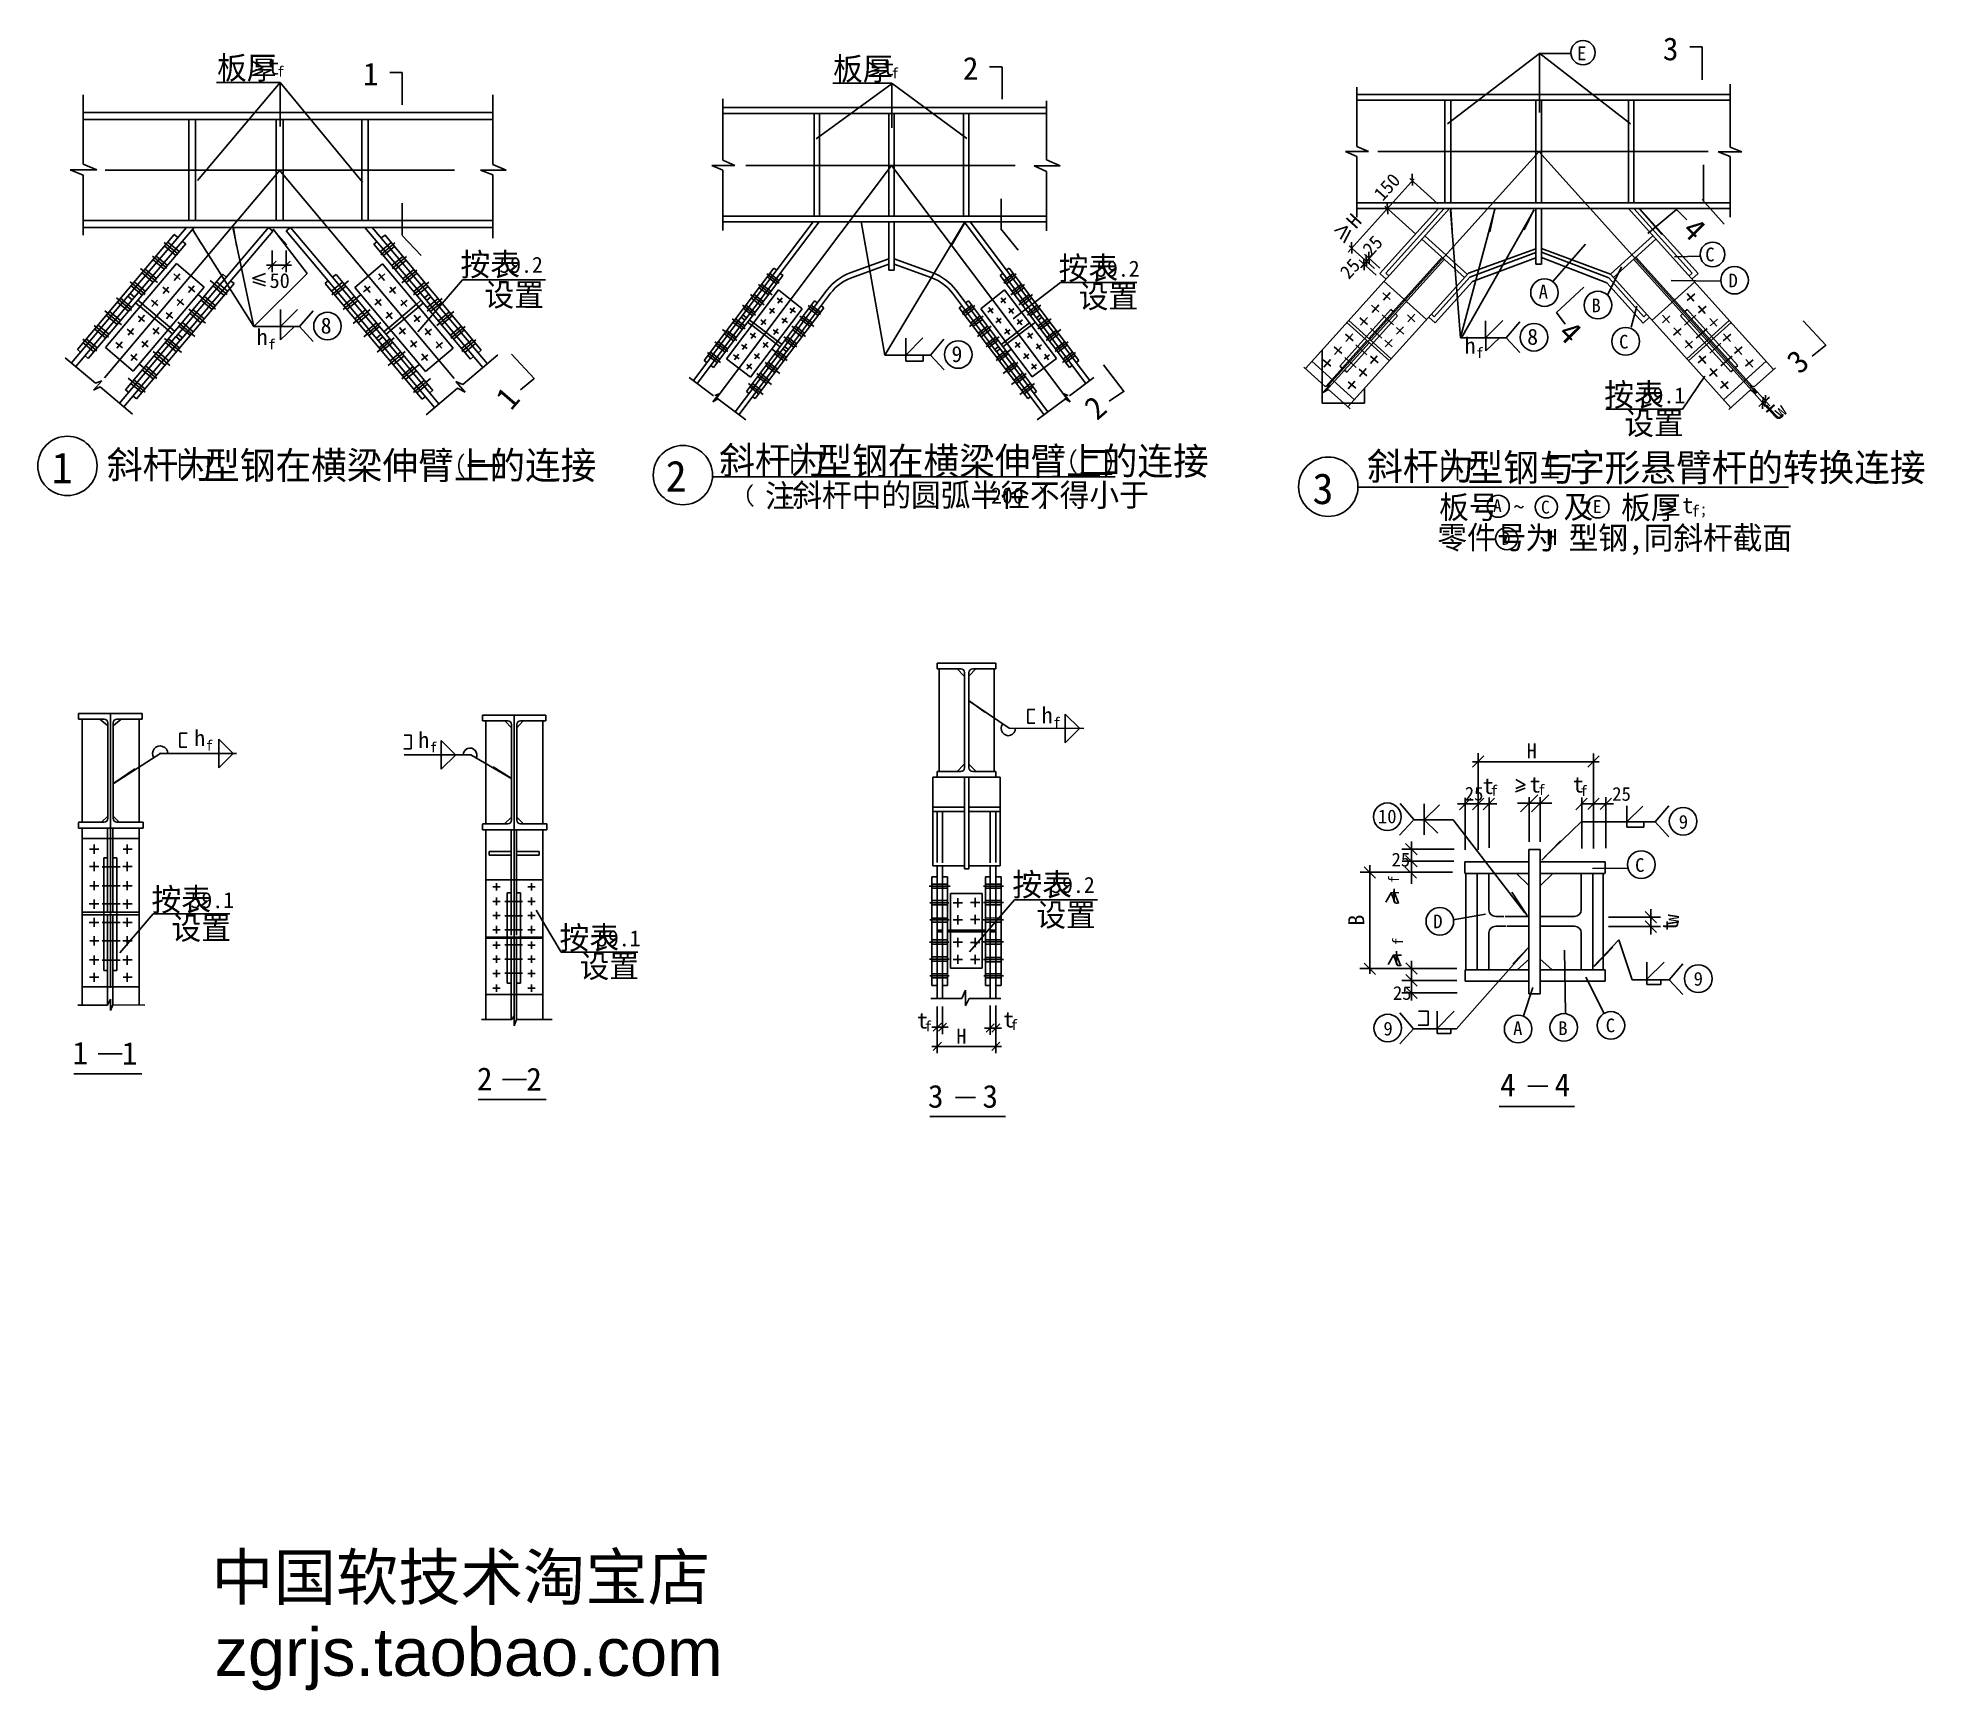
# Model space of a CAD drawing. Header units: metres. Extents: x 2421 to 10675, y 3541 to 10772.
import ezdxf

# ---------------------------------------------------------------- set-up
doc = ezdxf.new("R2010")
doc.units = ezdxf.units.M
for name, color, linetype in [('BOR', 3, 'Continuous'), ('CENTER', 7, 'Continuous'), ('FRAMING', 2, 'Continuous'), ('HIDDEN', 3, 'Continuous'), ('Z', 4, 'Continuous')]:
    doc.layers.add(name, color=color, linetype=linetype)
doc.dimstyles.get("Standard").update_dxf_attribs({"dimtxt": 2.5, "dimasz": 2.5, "dimexe": 1.25, "dimexo": 0.625, "dimtad": 1, "dimcen": 2.5, "dimazin": 3, "dimtfac": 1, "dimtmove": 0, "dimatfit": 3})

msp = doc.modelspace()

# ---------------------------------------------------------------- texts
for s, height, p in [('板厚', 100, (3205.53, 10590.81)), ('板厚', 100, (5900.92, 10586.93)), ('50', 65, (3435.32, 9677.34)), ('斜杆为', 120, (5402.82, 8863.21)), ('型钢在横梁伸臂上的连接', 120, (5828.38, 8859.44)), ('斜杆为', 120, (2723.59, 8844.45)), ('型钢在横梁伸臂上的连接', 120, (3149.14, 8840.67)), ('二', 120, (6974.64, 8854.93)), ('一', 120, (4295.41, 8836.17)), ('C', 60, (9409.78, 7121.92)), ('D', 60, (8526.59, 6875.37)), ('A', 60, (8875.99, 6407.8)), ('B', 60, (9073.48, 6407.97)), ('C', 60, (9281.13, 6420.21))]:
    msp.add_text(s, height=height).set_placement(p)
for s, height, rotation, p in [('4', 100, 314.84, (9610.14, 9923.57)), ('按表', 100, 359.85, (4270.56, 9730.28)), ('按表', 100, 0.19, (6887.89, 9714.02)), ('设置', 100, 359.85, (4375.5, 9597.72)), ('设置', 100, 0.19, (6975.58, 9589.89)), ('4', 100, 314.84, (9066.48, 9472.23)), ('按表', 100, 0.19, (9275, 9159.35)), ('设置', 100, 0.19, (9362.68, 9035.23)), ('按表', 100, 359.85, (6685.13, 7016.62)), ('按表', 100, 0.19, (2918.94, 6950.44)), ('设置', 100, 0.19, (3006.62, 6826.31)), ('设置', 100, 359.85, (6790.06, 6884.06)), ('按表', 100, 0.19, (4704.21, 6783.36)), ('B', 70, 90, (8224.54, 6887.14)), ('设置', 100, 0.19, (4791.89, 6659.24))]:
    msp.add_text(s, height=height, rotation=rotation).set_placement(p)
at = {"char_height": 60, "attachment_point": 1}
for insert in [(8664.54, 7494.44), (9309.62, 7493.24), (8344.02, 7205.82), (8350.35, 6622.15)]:
    msp.add_mtext('\\A1;25', dxfattribs=dict(at, insert=insert))
at = {"layer": 'FRAMING'}
for s, height, p in [('t', 90, (10020.42, 9083.62)), ('w', 60, (10047.76, 9105.76))]:
    msp.add_text(s, height=height, rotation=41.61, dxfattribs=at).set_placement(p)
for s, p in [('1', (2481.81, 8822.75)), ('2', (5168.18, 8786.67)), ('3', (7998.29, 8731.62))]:
    msp.add_text(s, height=135, dxfattribs=at).set_placement(p)
at = {"layer": 'Z'}
for s, height, p in [('E', 60, (9155.96, 10674.07)), ('3', 100, (9531.4, 10673.68)), ('t', 70, (3429.62, 10611.4)), ('f', 45, (3468.69, 10602.38)), ('1', 100, (3843.96, 10563.45)), ('t', 70, (6120.43, 10607.53)), ('2', 100, (6468.72, 10588.38)), ('f', 45, (6156.85, 10594.86)), ('C', 60, (9716.86, 9793.97)), ('D', 60, (9818.38, 9680.06)), ('A', 60, (8987.85, 9631.14)), ('B', 60, (9218.74, 9571)), ('h', 70, (3378.89, 9427.79)), ('8', 70, (3658.98, 9477.61)), ('8', 70, (8937.65, 9428.79)), ('f', 45, (3430.21, 9408.38)), ('9', 70, (6418.81, 9353.03)), ('h', 70, (8663.57, 9390.41)), ('f', 45, (8714.9, 9371)), ('C', 60, (9339.91, 9412.34)), ('斜杆为', 120, (8237.5, 8837.43)), ('型钢与', 120, (8677.07, 8831.46)), ('字形悬臂杆的转换连接', 120, (9120.72, 8831.46)), ('注', 100, (5603.49, 8717.71)), ('斜杆中的圆弧半径不得小于', 100, (5722.09, 8721.33)), (':', 65, (5677.59, 8728.44)), ('200', 70, (6591.82, 8734.06)), ('板号', 100, (8552.34, 8668.28)), ('A', 56, (8788.06, 8696.74)), ('及', 100, (9096.81, 8668.99)), ('板厚', 100, (9348.58, 8666.83)), ('t', 70, (9616.17, 8691.43)), ('~', 70, (8877.64, 8684.56)), ('C', 56.03, (8997.99, 8690.39)), ('E', 56.03, (9225.08, 8692.75)), ('f', 50, (9657.33, 8676.4)), (';', 50, (9691.94, 8685.13)), ('零件号', 100, (8544.21, 8535.89)), ('D', 56.03, (8826.03, 8553.17)), ('为', 100, (8929.89, 8533.69)), ('H', 70, (9021.3, 8553.17)), ('型钢,同斜杆截面', 100, (9118.86, 8533.69)), ('h', 70, (6813.4, 7772.74)), ('f', 45, (6864.73, 7753.33)), ('h', 70, (3105.42, 7672.62)), ('f', 45, (3156.75, 7653.21)), ('h', 70, (4085.86, 7664.26)), ('f', 45, (4137.18, 7644.85)), ('H', 65, (8935.47, 7619.09)), ('t', 70, (8743.07, 7462.94)), ('t', 70, (8948.89, 7469.16)), ('t', 70, (9137.48, 7469.37)), ('f', 45, (8777.96, 7455.93)), ('f', 45, (8985.86, 7458.95)), ('f', 45, (9170.55, 7454.55)), ('10', 60.03, (8284.44, 7334.79)), ('9', 60, (9600.73, 7311.19)), ('9', 60, (9665.9, 6624.19)), ('t', 70, (6268.27, 6436.65)), ('f', 45, (6301.63, 6424.47)), ('t', 70, (6644.88, 6441.42)), ('f', 45, (6678.23, 6430.25)), ('9', 60, (8308.59, 6406.19)), ('1', 100, (2573.08, 6279.29)), ('1', 100, (2788.89, 6277.95)), ('H', 65, (6440.31, 6370.77)), ('2', 100, (4342.72, 6166.58)), ('2', 100, (4558.53, 6165.24)), ('4', 100, (8819.38, 6139.79)), ('4', 100, (9057.61, 6139.77)), ('3', 100, (6315.94, 6090.08)), ('3', 100, (6554.16, 6090.05))]:
    msp.add_text(s, height=height, dxfattribs=at).set_placement(p)
for s, height, rotation, p in [('150', 60, 48, (8305.42, 10054.08)), ('H', 65, 48, (8188.58, 9932.88)), ('25', 60, 48, (8255.83, 9812.52)), ('59.2', 70, 0.19, (4440.53, 9743.29)), ('59.2', 70, 0.19, (7051.73, 9726.51)), ('25', 60, 48, (8157.19, 9711.71)), ('3', 100, 41.27, (10128.7, 9296.09)), ('1', 100, 49.08, (4492.07, 9137.46)), ('2', 100, 41.27, (7055.26, 9094.2)), ('59.1', 70, 0.19, (9438.83, 9171.85)), ('59.2', 70, 0.19, (6855.09, 7029.62)), ('f', 45, 90, (8376.56, 7074.41)), ('59.1', 70, 0.19, (3089.55, 6962.93)), ('w', 65, 90, (9601.22, 6892.19)), ('59.1', 70, 0.19, (4868.05, 6795.86)), ('t', 70, 90, (9598.06, 6863.99)), ('f', 45, 90, (8393.8, 6802.26))]:
    msp.add_text(s, height=height, rotation=rotation, dxfattribs=at).set_placement(p)
at = {"layer": 'Z', "char_height": 70, "attachment_point": 1}
for insert in [(8335.27, 7052.95), (8345.84, 6779.64)]:
    msp.add_mtext('\\A1;t', dxfattribs=dict(at, insert=insert))

# ---------------------------------------------------------------- blocks, each defined once
blk = doc.blocks.new('CC')
blk.add_line((-24.24, 0), (24.24, 0))
at = {"layer": 'FRAMING', "color": 6}
blk.add_line((-17.83, -17.83), (17.83, 17.83), dxfattribs=at)
blk = doc.blocks.new('zgrjs.taobao.com')
at = {"attachment_point": 1}
for s, insert, char_height in [('{\\fSimHei|b0|i0|c134|p49;中国软技术淘宝店}', (3032.61, 1646.85), 400), ('{\\fArial|b0|i0|c0|p34;zgrjs.taobao.com}', (3061.95, 999.76), 418)]:
    blk.add_mtext(s, dxfattribs=dict(at, insert=insert, char_height=char_height))
blk = doc.blocks.new('_CLOSEDFILLED')
at = {"color": 0, "linetype": 'BYBLOCK'}
blk.add_solid([(-1, 0), (0, 0), (-1, 0)], dxfattribs=at)
blk = doc.blocks.new('*D1')
for p, q in [((8041.06, 9405.06), (8041.06, 9173.19)), ((8041.31, 9173.19), (8133.235, 9173.19)), ((8134.235, 9173.19), (8226.16, 9173.19)), ((8226.41, 9239.25), (8226.41, 9173.19))]:
    blk.add_line(p, q)
at = {"layer": 'Defpoints'}
for p in [(8041.06, 9405.06), (8041.06, 9173.19), (8226.41, 9239.25)]:
    blk.add_point(p, dxfattribs=at)
at = {"xscale": 0.25, "yscale": 0.25, "rotation": 180}
blk.add_blockref('_CLOSEDFILLED', (8041.06, 9173.19), dxfattribs=at)
at = {"xscale": 0.25, "yscale": 0.25}
blk.add_blockref('_CLOSEDFILLED', (8226.41, 9173.19), dxfattribs=at)
at = {"insert": (8133.735, 9173.19), "char_height": 1, "attachment_point": 5}
blk.add_mtext('B', dxfattribs=at)

# ---------------------------------------------------------------- dimensions: what is measured, and where the dimension line sits
dim = msp.add_linear_dim(base=(8041.06, 9173.19), p1=(8041.06, 9405.06), p2=(8226.41, 9239.25), text='B', dimstyle='Standard')
dim.commit()
dim.dimension.update_dxf_attribs({"geometry": '*D1', "text_midpoint": (8133.735, 9173.19)})

# ---------------------------------------------------------------- linework, layer by layer
for p, q in [((6054.77, 10665.46), (6102.33, 10638.42)), ((8991.48, 10703.06), (8588.59, 10396.2)), ((8991.01, 10702.9), (8991.01, 10444.87)), ((8991.48, 10703.06), (9127.19, 10703.29)), ((9389.03, 10395.18), (8992.48, 10703.68)), ((3481.89, 10576.78), (3120.11, 10148.33)), ((3203.85, 10576.78), (3481.89, 10576.78)), ((3842.26, 10140.19), (3481.71, 10576.93)), ((3482.2, 10576.78), (3482.2, 10384.29)), ((6159.31, 10571.98), (5826.33, 10329.75)), ((5899.25, 10572.91), (6157.82, 10572.91)), ((6101.1, 10622.02), (6054.06, 10603.71)), ((6102.33, 10638.42), (6054.46, 10619.78)), ((6157.82, 10572.91), (6157.82, 10378.41)), ((6486.46, 10331.8), (6159.31, 10571.98)), ((9826.39, 10293.82), (9826.39, 10569.94)), ((2620.28, 10218.8), (2620.28, 10522.46)), ((4411.44, 10217.5), (4411.44, 10523.2)), ((5417.78, 10236.38), (5417.78, 10505.35)), ((6834.01, 10238.5), (6834.01, 10496.73)), ((8191.9, 10296.32), (8191.9, 10556.8)), ((5471.48, 10213.08), (5417.78, 10236.38)), ((6894.92, 10212.41), (6834.01, 10238.5)), ((8142.71, 10274.22), (8242.8, 10274.22)), ((8191.9, 10253.03), (8142.71, 10274.22)), ((8242.8, 10274.22), (8191.9, 10296.32)), ((8191.9, 9987.72), (8191.9, 10253.03)), ((9773.63, 10273.68), (9876.47, 10273.68)), ((9826.39, 10252.77), (9773.63, 10273.68)), ((9876.47, 10273.68), (9826.39, 10293.82)), ((9826.39, 9987.55), (9826.39, 10252.77)), ((2562.89, 10194.16), (2679.19, 10194.16)), ((2620.28, 10171.02), (2562.89, 10194.16)), ((2619.34, 9908.43), (2620.28, 10171.02)), ((2679.19, 10194.16), (2620.28, 10218.8)), ((4358, 10193.54), (4470.71, 10193.54)), ((4411.44, 10172.11), (4358, 10193.54)), ((4470.71, 10193.54), (4411.44, 10217.5)), ((4411.44, 9895.49), (4411.44, 10172.11)), ((5369.76, 10213.08), (5471.48, 10213.08)), ((5417.78, 10192.66), (5369.76, 10213.08)), ((5417.78, 9928.18), (5417.78, 10192.66)), ((6780.19, 10212.41), (6894.92, 10212.41)), ((6834.01, 10187.2), (6780.19, 10212.41)), ((6834.01, 9926.68), (6834.01, 10187.2)), ((8442.82, 10155.14), (8153.78, 9834.51)), ((8423.9, 10156.57), (8546.84, 10045.74)), ((8314.12, 10034.79), (8450.01, 9912.29)), ((8602.3, 10017.05), (8645.8, 9459.28)), ((8646.18, 9460.3), (8795.79, 10022.84)), ((8968.04, 10020.01), (8650.53, 9459.28)), ((3098.86, 9933.68), (3367.12, 9508.09)), ((3366.96, 9506.72), (3275.96, 9936.64)), ((3451.39, 9934.87), (3599.73, 9740.14)), ((6023.54, 9968.44), (6126.96, 9383.52)), ((6127.22, 9383.95), (6475.24, 9964.38)), ((8093.92, 9926.76), (8151.9, 9945.95)), ((8151.9, 9945.95), (8121.49, 9891.48)), ((8164.33, 9930.71), (8135.3, 9875.36)), ((3446.34, 9841.33), (3446.34, 9747.19)), ((3507.51, 9841.33), (3507.51, 9747.19)), ((8158.62, 9862.29), (8269.7, 9762.16)), ((8225.33, 9824.84), (8293.07, 9763.82)), ((9048.74, 9704.11), (9192.84, 9868.38)), ((3417.3, 9741.13), (3360.39, 9720.07)), ((3599.73, 9740.14), (3366.56, 9509.28)), ((3447.34, 9777.19), (3506.51, 9777.19)), ((8202.01, 9800.23), (8276.38, 9733.8)), ((8209.64, 9765.67), (8258.06, 9820.72)), ((9289.58, 9646.31), (9350.03, 9769.84)), ((9582.53, 9813.44), (9695.26, 9816.48)), ((3360.39, 9720.07), (3417.03, 9702.59)), ((3361.42, 9704.12), (3418.05, 9686.64)), ((4279.26, 9713.42), (4083.32, 9486.03)), ((4279.26, 9713.42), (4642.69, 9713.42)), ((6895.36, 9701.72), (6689.17, 9542.28)), ((6895.36, 9701.72), (7230.48, 9701.72)), ((9567.3, 9709.92), (9783.61, 9706.88)), ((3482.91, 9508.09), (3558.16, 9583.25)), ((3482.91, 9582.72), (3482.91, 9508.09)), ((3626.25, 9578.01), (3566.59, 9508.09)), ((9391.92, 9505.89), (9418.01, 9597.28)), ((3367.12, 9508.09), (3566.59, 9508.09)), ((3483.45, 9451.03), (3544.88, 9508.87)), ((3483.45, 9508.87), (3483.45, 9451.03)), ((3566.59, 9508.09), (3626.53, 9443.09)), ((8755.69, 9459.28), (8830.95, 9534.44)), ((8755.69, 9533.9), (8755.69, 9459.28)), ((8904.92, 9529.2), (8845.27, 9459.28)), ((6218.79, 9383.52), (6294.05, 9458.68)), ((6218.79, 9458.14), (6218.79, 9383.52)), ((6386.08, 9453.44), (6326.42, 9383.52)), ((8645.8, 9459.28), (8845.27, 9459.28)), ((8756.65, 9402.15), (8817.03, 9458.46)), ((8756.65, 9458.46), (8756.65, 9402.15)), ((8845.27, 9459.28), (8905.2, 9394.28)), ((2674.45, 9260.3), (2541.12, 9371.66)), ((4280.93, 9255.49), (4433.82, 9385.28)), ((6126.96, 9383.52), (6326.42, 9383.52)), ((6219.38, 9383.52), (6219.38, 9357.77)), ((6219.38, 9357.77), (6295.47, 9357.77)), ((6295.47, 9357.77), (6295.47, 9383.52)), ((6326.42, 9383.52), (6386.36, 9318.52)), ((8053.21, 9246.6), (7959.86, 9330.75)), ((9930.29, 9244.52), (10023.36, 9328.43)), ((2665.07, 9230.52), (2701.97, 9270.59)), ((2701.97, 9270.59), (2674.45, 9260.3)), ((4290.56, 9221.5), (4250.28, 9268.34)), ((4250.28, 9268.34), (4280.93, 9255.49)), ((5377.87, 9205.64), (5271.13, 9286.05)), ((6935.18, 9205.64), (7041.92, 9286.05)), ((8042.99, 9219.43), (8072.99, 9252.63)), ((8072.99, 9252.63), (8053.21, 9246.6)), ((9617.58, 9147.05), (9714.57, 9290.88)), ((9941.1, 9217.17), (9911.09, 9250.37)), ((9911.09, 9250.37), (9930.29, 9244.52)), ((2694.05, 9244.19), (2665.07, 9230.52)), ((2835.14, 9124.7), (2694.05, 9244.19)), ((4119.93, 9122.37), (4258.01, 9238.33)), ((4258.01, 9238.33), (4290.56, 9221.5)), ((5375.08, 9178.5), (5402.05, 9214.21)), ((5399.91, 9194.25), (5375.08, 9178.5)), ((5402.05, 9214.21), (5383.45, 9206.69)), ((5518.75, 9099.61), (5396.04, 9192.32)), ((6794.3, 9099.61), (6917.01, 9192.32)), ((6937.97, 9178.5), (6911, 9214.21)), ((6911, 9214.21), (6929.61, 9206.69)), ((6913.14, 9194.25), (6937.97, 9178.5)), ((8068.92, 9232.84), (8042.99, 9219.43)), ((8162.64, 9148.35), (8068.92, 9232.84)), ((9820.58, 9146.03), (9913.65, 9229.93)), ((9914.97, 9230.68), (9941.1, 9217.17)), ((9919.31, 9229.69), (9988.66, 9151.61)), ((9929.72, 9238.94), (9999.07, 9160.86)), ((9979.15, 9183.29), (9968.74, 9174.04)), ((9979.27, 9165.49), (9978.53, 9164.82)), ((9979.89, 9183.96), (9980.64, 9184.62)), ((9282.46, 9147.05), (9617.58, 9147.05)), ((9576.11, 8717.69), (9526, 8701.82)), ((9577.33, 8701.82), (9527.22, 8685.95)), ((9530.89, 8743.33), (9576.11, 8717.69)), ((6671.21, 7750.57), (6494.2, 7871.07)), ((6752.58, 7832.92), (6752.58, 7772.3)), ((6784.05, 7832.92), (6752.58, 7832.92)), ((6752.58, 7772.3), (6783.3, 7772.3)), ((6916.7, 7749.5), (6916.7, 7812.73)), ((6916.7, 7812.73), (6979.73, 7749.5)), ((3074.79, 7728.84), (3043.33, 7728.84)), ((3043.33, 7728.84), (3043.33, 7668.22)), ((3213.39, 7639.67), (3213.39, 7702.9)), ((3213.39, 7702.9), (3276.42, 7639.67)), ((4054.47, 7720.54), (4023.75, 7720.54)), ((4054.47, 7659.91), (4054.47, 7720.54)), ((4186.56, 7696.69), (4249.59, 7633.46)), ((4186.56, 7633.46), (4186.56, 7696.69)), ((6671.21, 7750.57), (6997.91, 7750.1)), ((6916.7, 7687.32), (6979.73, 7750.55)), ((6916.7, 7750.55), (6916.7, 7687.32)), ((2960.11, 7642.04), (2755.18, 7510.58)), ((2954.15, 7640.27), (3290.25, 7640.27)), ((3043.33, 7668.22), (3074.05, 7668.22)), ((3213.39, 7640.72), (3213.39, 7577.49)), ((3213.39, 7577.49), (3276.42, 7640.72)), ((4023, 7659.91), (4054.47, 7659.91)), ((4024.63, 7634.05), (4315.84, 7634.05)), ((4186.56, 7634.51), (4186.56, 7571.28)), ((4186.56, 7571.28), (4249.59, 7634.51)), ((4315.84, 7634.05), (4495.5, 7529.14)), ((8698.78, 7603.03), (9252.2, 7603.03)), ((8723.11, 7218.43), (8723.11, 7642.2)), ((9228.14, 7224.64), (9228.14, 7640.87)), ((8887.73, 7526.24), (8928.61, 7503)), ((8666.62, 7218.43), (8666.62, 7445.79)), ((8771.91, 7227.32), (8771.91, 7447.5)), ((8928.27, 7488.93), (8887.11, 7472.91)), ((8928.61, 7503), (8887.45, 7486.97)), ((8946.49, 7252.93), (8946.49, 7448.38)), ((8994.36, 7252.93), (8994.36, 7448.38)), ((9176.81, 7224.64), (9176.81, 7447.56)), ((9282.05, 7225.53), (9282.05, 7448.48)), ((8438.74, 7347.39), (8378.77, 7282.36)), ((8382.58, 7421.82), (8442.27, 7351.87)), ((8440.52, 7349.97), (8613.49, 7349.97)), ((8487.24, 7420.11), (8487.24, 7284.41)), ((8487.34, 7349.55), (8554.55, 7415.3)), ((8487.34, 7350.02), (8546.1, 7291.51)), ((8613.49, 7349.97), (8927.64, 6943.42)), ((8633.43, 7353.1), (8632.73, 7353.1)), ((8723.11, 7419.33), (8666.62, 7419.33)), ((8757.05, 7419.33), (8689.17, 7419.33)), ((8721.71, 7419.33), (8720.31, 7419.33)), ((8770.19, 7419.33), (8723.11, 7419.33)), ((8724.51, 7419.33), (8725.91, 7419.33)), ((8804.14, 7419.33), (8736.25, 7419.33)), ((8771.59, 7419.33), (8772.99, 7419.33)), ((8944.39, 7422.52), (8942.29, 7422.52)), ((8946.49, 7422.52), (8994.36, 7422.52)), ((8996.46, 7422.52), (8998.56, 7422.52)), ((9174.71, 7419.84), (9172.61, 7419.84)), ((9176.81, 7419.84), (9228.14, 7419.84)), ((9279.05, 7419.84), (9177.22, 7419.84)), ((9194.19, 7419.84), (9262.08, 7419.84)), ((9226.74, 7419.84), (9225.34, 7419.84)), ((9228.14, 7419.84), (9282.05, 7419.84)), ((9230.24, 7419.84), (9232.34, 7419.84)), ((9283.45, 7419.84), (9284.85, 7419.84)), ((9373.39, 7410.85), (9373.39, 7340.81)), ((9373.39, 7340.81), (9443.27, 7409.84)), ((9557.51, 7410.77), (9497.83, 7340.81)), ((9012.58, 7185.21), (9173.66, 7340.81)), ((9173.66, 7340.81), (9497.83, 7340.81)), ((9373.6, 7340.26), (9373.6, 7318.32)), ((9373.6, 7318.32), (9448.49, 7318.32)), ((9448.49, 7318.32), (9448.49, 7340.66)), ((9497.83, 7340.81), (9557.79, 7275.78)), ((8618.87, 7221.53), (8388.82, 7221.53)), ((8430.82, 7222.93), (8430.82, 7224.33)), ((8430.82, 7168.84), (8430.82, 7221.53)), ((8430.82, 7134.89), (8430.82, 7202.78)), ((8611.38, 7120.2), (8207.02, 7120.2)), ((8249.48, 7151.45), (8249.48, 6676.31)), ((8617.43, 7168.84), (8390.33, 7168.84)), ((8430.82, 7069.29), (8430.82, 7171.12)), ((8430.82, 7120.2), (8430.82, 7168.84)), ((8430.82, 7118.1), (8430.82, 7116)), ((9223.49, 7136.93), (9377.58, 7137.95)), ((8319.63, 6989.56), (8342.88, 7030.44)), ((8342.88, 7030.44), (8358.9, 6989.29)), ((8356.94, 7030.98), (8372.97, 6989.83)), ((2779.88, 6767.38), (2926.4, 6938.13)), ((2926.4, 6938.13), (3261.52, 6938.13)), ((4711.67, 6771.06), (4601.38, 6954.71)), ((6693.82, 6999.75), (6497.89, 6772.36)), ((6693.82, 6999.75), (7057.26, 6999.75)), ((8614.18, 6912.05), (8755.52, 6937.25)), ((9293.69, 6924.44), (9521.05, 6924.44)), ((9293.69, 6882.45), (9521.05, 6882.45)), ((9479.05, 6925.84), (9479.05, 6927.24)), ((9479.05, 6924.44), (9479.05, 6882.45)), ((9479.05, 6881.05), (9479.05, 6879.65)), ((4711.67, 6771.06), (5046.8, 6771.06)), ((8934.85, 6780.41), (8628.86, 6434.98)), ((9101, 6780.08), (9104.95, 6503.58)), ((9229.12, 6708.87), (9338.53, 6824.33)), ((9338.53, 6824.33), (9397.09, 6649.92)), ((8629.95, 6699.24), (8205.23, 6699.24)), ((8329.07, 6717.06), (8352.32, 6757.95)), ((8352.32, 6757.95), (8368.34, 6716.79)), ((8366.38, 6758.49), (8382.41, 6717.33)), ((8431.52, 6700.64), (8431.52, 6702.04)), ((8431.52, 6699.24), (8431.52, 6647.44)), ((9461.36, 6652.34), (9536.65, 6727.54)), ((9461.36, 6727), (9461.36, 6649.92)), ((9618.39, 6719.87), (9558.7, 6649.92)), ((6463.94, 6567.6), (6479.87, 6604.77)), ((6479.87, 6604.77), (6479.55, 6535.52)), ((8629.95, 6647.44), (8389.14, 6647.44)), ((8431.52, 6681.39), (8431.52, 6613.5)), ((8431.52, 6648.84), (8431.52, 6650.24)), ((8431.52, 6647.44), (8431.52, 6592.77)), ((8431.52, 6646.04), (8431.52, 6644.64)), ((8962.22, 6616.76), (8920.79, 6491.64)), ((9194.83, 6661.85), (9272.63, 6505.9)), ((9397.09, 6649.92), (9558.7, 6649.92)), ((9461.34, 6649.92), (9461.34, 6629.8)), ((9461.34, 6629.8), (9522.07, 6629.8)), ((9522.07, 6629.8), (9522.07, 6649.92)), ((9558.7, 6649.92), (9618.67, 6584.89)), ((2726.73, 6539.42), (2595.89, 6539.41)), ((2738.64, 6565.52), (2726.73, 6539.42)), ((2739.81, 6515.89), (2738.64, 6565.52)), ((2749.42, 6539.73), (2739.81, 6515.89)), ((2890.22, 6539.53), (2749.42, 6539.73)), ((6327.86, 6567.6), (6463.94, 6567.6)), ((6356.67, 6533.09), (6356.67, 6412.49)), ((6379.45, 6533.09), (6379.45, 6412.49)), ((6479.55, 6535.52), (6496.51, 6567.6)), ((6496.51, 6567.6), (6634.87, 6567.6)), ((6588.25, 6537.85), (6588.25, 6408.7)), ((6612.92, 6537.85), (6612.92, 6408.7)), ((8630.77, 6592.77), (8389.52, 6592.77)), ((8431.52, 6591.37), (8431.52, 6589.97)), ((4495.77, 6475.61), (4362.13, 6475.6)), ((4506.11, 6492.81), (4495.77, 6475.61)), ((4506.05, 6448.06), (4506.11, 6492.81)), ((4516.41, 6475.59), (4506.05, 6448.06)), ((4672.23, 6475.72), (4518.43, 6475.92)), ((6355.67, 6442.49), (6354.67, 6442.49)), ((6356.67, 6507.68), (6356.67, 6328.47)), ((6356.67, 6442.49), (6379.45, 6442.49)), ((6380.45, 6442.49), (6381.45, 6442.49)), ((6587.25, 6438.7), (6586.25, 6438.7)), ((6612.92, 6438.7), (6588.25, 6438.7)), ((6612.92, 6507.68), (6612.92, 6328.47)), ((6613.92, 6438.7), (6614.92, 6438.7)), ((8380.43, 6504.94), (8440.12, 6434.98)), ((8504.88, 6450.92), (8460.58, 6450.92)), ((8461.44, 6512.69), (8504.88, 6512.69)), ((8504.88, 6512.69), (8504.88, 6450.92)), ((8543.14, 6437.41), (8618.44, 6512.61)), ((8543.14, 6512.07), (8543.14, 6434.98)), ((6357.67, 6358.47), (6611.92, 6358.47)), ((8440.12, 6434.98), (8380.15, 6369.95)), ((8438.61, 6434.98), (8628.86, 6434.98)), ((8543.12, 6434.98), (8543.12, 6414.87)), ((8543.12, 6414.87), (8603.85, 6414.87)), ((8603.85, 6414.87), (8603.85, 6434.98))]:
    msp.add_line(p, q)
msp.add_lwpolyline([(6683.77, 9990.76), (6683.77, 9990.76)])
for centre, radius in [((9181.84, 10707.26), 53.1), ((9748.72, 9823.97), 54.02), ((9845.07, 9711.42), 60.37), ((9013.21, 9657.12), 60.34), ((9247.26, 9602.48), 60.34), ((3688.62, 9510.62), 60.34), ((8967.3, 9461.8), 60.34), ((9368.42, 9443.82), 60.34), ((6448.46, 9386.04), 60.34), ((8810.87, 8721.93), 48.28), ((9021.28, 8719.42), 48.3), ((9246.85, 8719.49), 48.3), ((8847.79, 8579.92), 48.3), ((8325.68, 7363.26), 60.37), ((9619.92, 7343.34), 60.37), ((9436.85, 7153.87), 60.37), ((8555.42, 6905.56), 60.37), ((9686.23, 6654.97), 60.37), ((8327.62, 6438.65), 60.37), ((8898.06, 6434.63), 60.37), ((9097.79, 6441.53), 60.37), ((9303.86, 6450.16), 60.37)]:
    msp.add_circle(centre, radius)
for centre, radius, start, end in [((6667.67, 7749.54), 31.36, 140.54, 1.82), ((2956.9, 7639.78), 33.36, 0.83, 212.38), ((4312.48, 7633.63), 30.24, 333.62, 179.19)]:
    msp.add_arc(centre, radius, start, end)
at = {"layer": 'BOR'}
for centre in [(2550.84, 8898.7), (5243.72, 8858.49), (8067.33, 8807.57)]:
    msp.add_circle(centre, 129.85, dxfattribs=at)
at = {"layer": 'CENTER'}
for p, q in [((8990.46, 10274.39), (8068.98, 9251.73)), ((8284.08, 10274.39), (9730.05, 10274.39)), ((8988.11, 10274.39), (9940.41, 9217.52)), ((3481.43, 10193.69), (2712.63, 9283.47)), ((2715.86, 10192.28), (4245.1, 10192.28)), ((3477.37, 10193.61), (4242.91, 9280.78)), ((6156.01, 10212.67), (5380.81, 9182.14)), ((5518.97, 10212.67), (6697.87, 10212.67)), ((6157.05, 10212.67), (6932.24, 9182.14)), ((2738.97, 7815.89), (2738.97, 6615.12)), ((4505.21, 7808.55), (4505.21, 6474.41))]:
    msp.add_line(p, q, dxfattribs=at)
at = {"layer": 'FRAMING'}
for p, q in [((9703.26, 10731.9), (9648.55, 10731.9)), ((9703.26, 10731.9), (9703.26, 10588.34)), ((4015.03, 10620.55), (3961.11, 10620.55)), ((4015.82, 10620.85), (4015.82, 10478.11)), ((6639.79, 10645.48), (6585.87, 10645.48)), ((6640.58, 10645.78), (6640.58, 10503.04)), ((8191.9, 10524.29), (9826.39, 10524.29)), ((8191.9, 10499.3), (9826.39, 10499.3)), ((8577.25, 10498.19), (8577.25, 10048.37)), ((8604, 10499.15), (8604, 10049.33)), ((8975.47, 10499.3), (8975.47, 10049.48)), ((9000.46, 10499.3), (9000.46, 10049.48)), ((9381.13, 10499.15), (9381.13, 10049.33)), ((9404.58, 10499.15), (9404.58, 10049.33)), ((2620.28, 10444.53), (4411.44, 10444.53)), ((2620.28, 10414.53), (4411.44, 10414.53)), ((3081.93, 9974.01), (3081.93, 10414.53)), ((3111.54, 10414.53), (3111.54, 9974.01)), ((3464.28, 10414.53), (3464.28, 9972.6)), ((3494.28, 10414.53), (3494.28, 9972.6)), ((3838.84, 10414.53), (3838.84, 9973.1)), ((3865.99, 9973.1), (3865.99, 10414.53)), ((5417.59, 10466.38), (6834.01, 10466.38)), ((5417.59, 10441.39), (6834.01, 10441.39)), ((5818.75, 10441.39), (5818.75, 9991.57)), ((5842.08, 10441.39), (5842.08, 9991.57)), ((6144.35, 10441.39), (6144.35, 9991.57)), ((6167.68, 10441.39), (6167.68, 9991.57)), ((6470.97, 10441.39), (6470.97, 9991.57)), ((6494.3, 10441.39), (6494.3, 9991.57)), ((8435.73, 10125.9), (8433.88, 10176.31)), ((9708.99, 10216.59), (9708.99, 10057.32)), ((4015.66, 10049.09), (4015.66, 9908)), ((5417.59, 9991.57), (6834.01, 9991.57)), ((6635.94, 9935.97), (6635.94, 10067.46)), ((8597.45, 10024.49), (8153.75, 9531.72)), ((8191.9, 10049.48), (9826.39, 10049.48)), ((8191.9, 10024.49), (9826.39, 10024.49)), ((8549.13, 10024.49), (8293.48, 9740.56)), ((8574.01, 10024.49), (8319.54, 9741.87)), ((8327.23, 9999.95), (8325.38, 10050.36)), ((8975.31, 10024.49), (8975.66, 9780.99)), ((9000.46, 10024.49), (9000.46, 9780.99)), ((9381.13, 10024.49), (9824.82, 9531.72)), ((9404.56, 10024.49), (9659.03, 9741.87)), ((9429.44, 10024.49), (9685.09, 9740.56)), ((9528.73, 9911.97), (9430.33, 10021.82)), ((9703.02, 10064.81), (9800, 9956.73)), ((3017.96, 9911.08), (2594.83, 9408.56)), ((2620.28, 9972.6), (4411.44, 9972.6)), ((2620.28, 9942.6), (4411.44, 9942.6)), ((3071.85, 9942.6), (2815.62, 9641.77)), ((3104.98, 9942.6), (2834.74, 9625.68)), ((3017.96, 9911.08), (3033.69, 9897.8)), ((3430.99, 9942.6), (3024.64, 9464.08)), ((3449.41, 9925.82), (3043.69, 9447.88)), ((3430.77, 9942.32), (3449.41, 9925.82)), ((3527.46, 9942.32), (3507.85, 9926.69)), ((3507.85, 9926.69), (3912.51, 9446.28)), ((3526.72, 9942.6), (3931.62, 9462.4)), ((3851.77, 9942.6), (4122.08, 9623.34)), ((3884.8, 9942.6), (4141.26, 9639.37)), ((3940.42, 9909.04), (3923.97, 9896.66)), ((3939.91, 9909.31), (4361.23, 9405.39)), ((4015.16, 9907.44), (4097.97, 9819.14)), ((5417.59, 9966.58), (6834.01, 9966.58)), ((5812.94, 9966.58), (5498.72, 9549.27)), ((5839.42, 9966.58), (5515.37, 9536.76)), ((6144.35, 9966.58), (6144.35, 9755.88)), ((6167.68, 9966.58), (6167.68, 9755.88)), ((6473.63, 9966.58), (6797.68, 9536.76)), ((6500.11, 9966.58), (6814.33, 9549.27)), ((6634.31, 9936.82), (6710.78, 9842.98)), ((9487.79, 9905.63), (9301.62, 9738.01)), ((3068.9, 9869.85), (2641.16, 9368.85)), ((3035.84, 9824.68), (2973.94, 9876.93)), ((3051.61, 9882.07), (3068.9, 9869.85)), ((3905.08, 9879.63), (3891.79, 9868.49)), ((3891.79, 9868.49), (4314.76, 9365.85)), ((3921.67, 9823.05), (3983.75, 9875.08)), ((8170.51, 9828.01), (8168.66, 9878.42)), ((8246.19, 9784.73), (8244.34, 9835.14)), ((8477.35, 9891.11), (8663.51, 9723.49)), ((8490.78, 9903.86), (8676.95, 9736.23)), ((8680.23, 9742.05), (8975.57, 9848.95)), ((8687.01, 9725.25), (8975.59, 9832.14)), ((9302.57, 9737.36), (9000.83, 9849.98)), ((9294.96, 9721.48), (9000.84, 9833.62)), ((9501.22, 9891.11), (9315.06, 9723.49)), ((3027.51, 9784.38), (2716.83, 9416.52)), ((2944.72, 9700.84), (2871.21, 9763.03)), ((2985.17, 9764.5), (2923.41, 9816.92)), ((3149.15, 9681.38), (3027.7, 9784.31)), ((3807.87, 9680.14), (3929.68, 9782.65)), ((3929.87, 9782.72), (4239.26, 9413.78)), ((3972.13, 9762.69), (4034.07, 9814.9)), ((4014.26, 9699.38), (4080.15, 9754.74)), ((5641.88, 9764.14), (5337.12, 9360.26)), ((5664.47, 9698.99), (5610.68, 9739.74)), ((5654.33, 9754.88), (5642.16, 9764.08)), ((5681.7, 9731.74), (5669.82, 9740.71)), ((5975.46, 9743.17), (6144.35, 9804.61)), ((5980.73, 9721.58), (6144.35, 9781.68)), ((6144.35, 9755.88), (6167.68, 9755.88)), ((6332.32, 9721.58), (6167.68, 9782.05)), ((6337.6, 9743.17), (6168.7, 9804.61)), ((6631.35, 9731.74), (6643.23, 9740.71)), ((6648.58, 9698.99), (6702.37, 9739.74)), ((6658.72, 9754.88), (6670.89, 9764.08)), ((6671.17, 9764.14), (6975.93, 9360.26)), ((8224.2, 9755.98), (8222.35, 9806.39)), ((8234.89, 9771.26), (8233.04, 9821.67)), ((8293.48, 9740.56), (8320.17, 9716.54)), ((8319.54, 9741.87), (8332.48, 9730.22)), ((8680.23, 9742.05), (8339.92, 9364.1)), ((8698.32, 9706.08), (8975.62, 9809.84)), ((8975.66, 9780.99), (9000.46, 9780.99)), ((9286.32, 9699.34), (9000.48, 9810.53)), ((9659.03, 9741.87), (9646.09, 9730.22)), ((9685.09, 9740.56), (9658.41, 9716.54)), ((3231.04, 9737.53), (2805.43, 9231.75)), ((2891.17, 9649.07), (2825.48, 9704.66)), ((3149.15, 9681.38), (2838.25, 9313.7)), ((3279.77, 9696.2), (2853.26, 9191.75)), ((2995.59, 9657.12), (2967.73, 9680.74)), ((2969.19, 9652.75), (2993.41, 9681.32)), ((3044.18, 9715.05), (3016.31, 9738.67)), ((3017.77, 9710.68), (3041.99, 9739.25)), ((3080.82, 9684.26), (3108.7, 9660.66)), ((3080.86, 9657.49), (3105.05, 9686.08)), ((3249.62, 9648.24), (3176.1, 9710.43)), ((3230.64, 9737.87), (3246.07, 9724.84)), ((3266.24, 9707.63), (3279.79, 9696.19)), ((3678.16, 9697.01), (4102.71, 9191.31)), ((3692.32, 9709.16), (3678.62, 9697.68)), ((3707.28, 9647.35), (3781.01, 9709.28)), ((3726.57, 9736.92), (3711.09, 9723.94)), ((3726.17, 9736.58), (4150.01, 9229.32)), ((3807.87, 9680.14), (4117.48, 9311.38)), ((3874.89, 9684.26), (3847.01, 9660.66)), ((3874.86, 9657.49), (3850.66, 9686.08)), ((3911.54, 9715.05), (3939.4, 9738.67)), ((3937.94, 9710.68), (3913.72, 9739.25)), ((3960.12, 9657.12), (3987.98, 9680.74)), ((3986.52, 9652.75), (3962.31, 9681.32)), ((4065.73, 9646.93), (4131.62, 9702.29)), ((5681.45, 9731.83), (5378, 9329.25)), ((5661.74, 9669.1), (5434.43, 9367.32)), ((5634.61, 9647.19), (5574.17, 9692.95)), ((5765.76, 9586.19), (5661.9, 9669.05)), ((5874.96, 9668.82), (5680.76, 9411.1)), ((6438.09, 9668.82), (6632.29, 9411.1)), ((6547.29, 9586.19), (6651.15, 9669.05)), ((6631.6, 9731.83), (6935.05, 9329.25)), ((6651.31, 9669.1), (6878.09, 9368.03)), ((6678.44, 9647.19), (6738.88, 9692.95)), ((8338.65, 9658.21), (8308.62, 9624.57)), ((8311.09, 9707.21), (8497.63, 9539.25)), ((8687.01, 9725.25), (8530.74, 9551.7)), ((8698.32, 9706.08), (8535.59, 9525.19)), ((9286.32, 9699.34), (9444.36, 9523.81)), ((9294.96, 9721.48), (9447.83, 9551.7)), ((9302.57, 9737.36), (9638.65, 9364.1)), ((9668.97, 9702.21), (9483.41, 9535.13)), ((2815.33, 9641.67), (2568.34, 9349.66)), ((2834.36, 9625.44), (2587.62, 9333.21)), ((2788.04, 9515.36), (2714.17, 9577.12)), ((2831.3, 9578.29), (2765.26, 9633.47)), ((2815.48, 9641.59), (2834.56, 9625.44)), ((2825.17, 9653.04), (2844.07, 9637.04)), ((2847.84, 9614.2), (2868.24, 9596.95)), ((2857.54, 9625.64), (2877.1, 9609.11)), ((2946.49, 9600.24), (2918.63, 9623.86)), ((2920.08, 9595.87), (2944.3, 9624.44)), ((3031.68, 9626.81), (3059.56, 9603.21)), ((3031.71, 9600.04), (3055.91, 9628.63)), ((3154.94, 9522.7), (3081.38, 9584.83)), ((3198.68, 9584.74), (3125.07, 9646.8)), ((3757.99, 9583.67), (3831.83, 9645.48)), ((3801.52, 9521.49), (3875.3, 9583.36)), ((3924.04, 9626.81), (3896.15, 9603.21)), ((3924, 9600.04), (3899.81, 9628.63)), ((4009.22, 9600.24), (4037.08, 9623.86)), ((4035.63, 9595.87), (4011.41, 9624.44)), ((4099.27, 9623.39), (4079.66, 9606.92)), ((4108.94, 9611.91), (4088.47, 9594.74)), ((4131.74, 9650.67), (4112.79, 9634.74)), ((4141.39, 9639.19), (4122.25, 9623.1)), ((4122.46, 9623.1), (4368.18, 9330.02)), ((4124.73, 9576.47), (4190.96, 9631.42)), ((4141.54, 9639.27), (4387.51, 9346.4)), ((4167.73, 9513.43), (4241.82, 9574.92)), ((5561.23, 9558.82), (5504.03, 9602.03)), ((5820.11, 9621.11), (5521.63, 9223.97)), ((5599.49, 9603.56), (5539.05, 9649.33)), ((5765.76, 9586.19), (5540.2, 9287.44)), ((5860.32, 9590.6), (5559.86, 9193.09)), ((5644.59, 9568.08), (5622.3, 9586.98)), ((5624.25, 9565.51), (5643.62, 9588.36)), ((5636.55, 9576.25), (5636.31, 9576.46)), ((5678.98, 9613.3), (5656.69, 9632.2)), ((5658.63, 9610.73), (5678.01, 9633.58)), ((5670.94, 9621.47), (5670.7, 9621.68)), ((5889.94, 9654.18), (5697.34, 9398.51)), ((5712.01, 9587.77), (5735.91, 9570.96)), ((5714.64, 9567.43), (5731.88, 9591.94)), ((5721.94, 9582.05), (5722.2, 9581.87)), ((5845.78, 9560.53), (5791.99, 9601.28)), ((5820.11, 9621.11), (5832.34, 9611.9)), ((5860.52, 9590.11), (5848.02, 9598.78)), ((6423.11, 9654.18), (6615.71, 9398.51)), ((6452.53, 9590.11), (6465.03, 9598.78)), ((6452.73, 9590.6), (6753.19, 9193.09)), ((6467.27, 9560.53), (6521.06, 9601.28)), ((6492.94, 9621.11), (6480.71, 9611.9)), ((6492.94, 9621.11), (6791.42, 9223.97)), ((6547.29, 9586.19), (6772.31, 9288.15)), ((6601.73, 9587.77), (6577.82, 9570.96)), ((6599.09, 9567.43), (6581.86, 9591.94)), ((6591.8, 9582.05), (6591.53, 9581.87)), ((6634.43, 9613.91), (6656.72, 9632.81)), ((6655.1, 9610.73), (6635.73, 9633.58)), ((6669.14, 9568.08), (6691.43, 9586.98)), ((6689.49, 9565.51), (6670.11, 9588.36)), ((6713.57, 9603.56), (6774, 9649.33)), ((6751.82, 9558.82), (6809.03, 9602.03)), ((8288.82, 9572.46), (8256.07, 9601.69)), ((8289.07, 9603.99), (8259.04, 9570.35)), ((8289.03, 9599.57), (8288.8, 9599.77)), ((8338.4, 9626.68), (8305.65, 9655.91)), ((9637.42, 9653.61), (9667.45, 9619.97)), ((9637.66, 9622.08), (9670.42, 9651.32)), ((9687, 9599.4), (9717.03, 9565.75)), ((9687.04, 9594.98), (9687.27, 9595.18)), ((9687.25, 9567.86), (9720, 9597.1)), ((2730.75, 9461.94), (2668.51, 9513.8)), ((2840.16, 9473.08), (2812.21, 9496.59)), ((2840.05, 9499.84), (2815.94, 9471.19)), ((2888.02, 9531.01), (2860.07, 9554.53)), ((2887.91, 9557.78), (2863.8, 9529.12)), ((2925.03, 9499.6), (2952.95, 9476.06)), ((2951.42, 9504.04), (2927.28, 9475.41)), ((2983.65, 9569.01), (3011.53, 9545.42)), ((2983.69, 9542.25), (3007.88, 9570.84)), ((2991.23, 9493.14), (3011.74, 9475.83)), ((2999.4, 9505.55), (3021.26, 9487.1)), ((3107.93, 9465.28), (3034.42, 9527.47)), ((3848.33, 9463.9), (3922.06, 9525.84)), ((3957, 9503.79), (3935.07, 9485.42)), ((3972.06, 9569.01), (3944.18, 9545.42)), ((3972.03, 9542.25), (3947.83, 9570.84)), ((4030.69, 9499.6), (4002.76, 9476.06)), ((4004.29, 9504.04), (4028.43, 9475.41)), ((4067.69, 9531.01), (4095.64, 9554.53)), ((4067.8, 9557.78), (4091.91, 9529.12)), ((4115.55, 9473.08), (4143.5, 9496.59)), ((4115.66, 9499.84), (4139.78, 9471.19)), ((4228.26, 9457.4), (4290.67, 9509.04)), ((5498.49, 9549.17), (5289.42, 9272.28)), ((5515.06, 9536.55), (5306.29, 9259.56)), ((5480.29, 9446.77), (5416.44, 9495)), ((5515.9, 9498.82), (5458.7, 9542.04)), ((5498.62, 9549.11), (5515.23, 9536.56)), ((5506.15, 9559.08), (5522.6, 9546.65)), ((5526.79, 9527.82), (5544.56, 9514.41)), ((5534.34, 9537.78), (5551.37, 9524.93)), ((5607.16, 9518.95), (5584.87, 9537.85)), ((5586.82, 9516.38), (5606.19, 9539.23)), ((5599.12, 9527.12), (5598.88, 9527.33)), ((5638.8, 9494.5), (5662.7, 9477.69)), ((5641.44, 9474.16), (5658.67, 9498.67)), ((5676.91, 9543.1), (5700.82, 9526.3)), ((5679.55, 9522.76), (5696.78, 9547.27)), ((5686.84, 9537.38), (5687.11, 9537.2)), ((5780.79, 9465.11), (5720.36, 9510.87)), ((5815.92, 9508.73), (5755.48, 9554.49)), ((6497.14, 9508.73), (6557.57, 9554.49)), ((6532.26, 9465.11), (6592.7, 9510.87)), ((6636.82, 9543.1), (6612.92, 9526.3)), ((6634.18, 9522.76), (6616.95, 9547.27)), ((6626.89, 9537.38), (6626.63, 9537.2)), ((6674.93, 9494.5), (6651.03, 9477.69)), ((6672.3, 9474.16), (6655.06, 9498.67)), ((6706.57, 9518.95), (6728.86, 9537.85)), ((6726.92, 9516.38), (6707.54, 9539.23)), ((6786.26, 9527.82), (6768.49, 9514.41)), ((6806.9, 9559.08), (6790.45, 9546.65)), ((6797.15, 9498.82), (6854.35, 9542.04)), ((6814.44, 9549.11), (6797.82, 9536.56)), ((6797.99, 9536.55), (7006.76, 9259.56)), ((6814.56, 9549.17), (7023.64, 9272.28)), ((6832.76, 9446.77), (6896.61, 9495)), ((7967.01, 9324.32), (8153.75, 9531.72)), ((8238.57, 9516.9), (8205.82, 9546.13)), ((8238.81, 9548.43), (8208.78, 9514.79)), ((8252.62, 9500.94), (8301.41, 9457.26)), ((8303.55, 9559.54), (8352.34, 9515.86)), ((8365.38, 9504.6), (8397.73, 9474.91)), ((8396.73, 9507.97), (8366.24, 9474.75)), ((8414.41, 9559.32), (8446.75, 9529.63)), ((8445.76, 9562.7), (8415.27, 9529.48)), ((8507.71, 9550.3), (8535.59, 9525.19)), ((8518.64, 9562.59), (8530.74, 9551.7)), ((9472.24, 9548.92), (9444.36, 9523.81)), ((9459.93, 9562.59), (9447.83, 9551.7)), ((9561.66, 9554.73), (9529.32, 9525.04)), ((9530.31, 9558.1), (9560.8, 9524.88)), ((9610.68, 9500), (9578.34, 9470.32)), ((9579.33, 9503.38), (9609.83, 9470.16)), ((9626.37, 9514.99), (9674.88, 9558.08)), ((9676.23, 9457.08), (9724.74, 9500.17)), ((9737.26, 9543.84), (9767.28, 9510.2)), ((9737.5, 9512.31), (9770.25, 9541.54)), ((10014.8, 9320.72), (9824.82, 9531.72)), ((10145.25, 9533.75), (10246.34, 9425.7)), ((2680.16, 9401.7), (2618.06, 9453.72)), ((2838.37, 9313.7), (2716.83, 9416.52)), ((2791.18, 9415.49), (2763.23, 9439)), ((2791.07, 9442.25), (2766.96, 9413.6)), ((3024.88, 9464.48), (2778.93, 9173.08)), ((3043.98, 9448.36), (2797.85, 9156.74)), ((2876.08, 9442.58), (2904.01, 9419.04)), ((2902.48, 9447.02), (2878.34, 9418.39)), ((3049.47, 9394.91), (2975.59, 9456.66)), ((3025.07, 9464.58), (3044.17, 9448.46)), ((3034.59, 9475.86), (3053.69, 9459.73)), ((3921.71, 9474.22), (3902.55, 9458.16)), ((3905.83, 9397.05), (3979.93, 9458.54)), ((3931.19, 9462.91), (3912.03, 9446.86)), ((3912.22, 9446.75), (4157.34, 9154.28)), ((3931.38, 9462.81), (4176.31, 9170.56)), ((3965.13, 9491.36), (3944.55, 9474.11)), ((4079.63, 9442.58), (4051.7, 9419.04)), ((4053.23, 9447.02), (4077.37, 9418.39)), ((4117.36, 9311.38), (4239.26, 9413.78)), ((4164.53, 9415.49), (4192.48, 9439)), ((4164.64, 9442.25), (4188.75, 9413.6)), ((4275.88, 9398.83), (4338.16, 9450.63)), ((5440.58, 9398.71), (5383.38, 9441.93)), ((5680.93, 9411.45), (5472.38, 9134.64)), ((5524.71, 9412.44), (5500.75, 9429.16)), ((5522.01, 9432.77), (5504.86, 9408.2)), ((5514.76, 9418.13), (5514.5, 9418.3)), ((5562.66, 9461.17), (5538.7, 9477.9)), ((5559.96, 9481.5), (5542.81, 9456.93)), ((5552.71, 9466.86), (5552.45, 9467.04)), ((5594.38, 9436.83), (5616.73, 9418.01)), ((5614.72, 9439.47), (5595.42, 9416.55)), ((5602.45, 9428.69), (5602.69, 9428.48)), ((5648.73, 9488.78), (5649, 9488.6)), ((5650.42, 9434.32), (5669.82, 9419.68)), ((5657.86, 9444.44), (5677.36, 9429.74)), ((5680.92, 9411.29), (5697.54, 9398.74)), ((5742.54, 9420.36), (5685.33, 9463.57)), ((5688.45, 9421.26), (5705.07, 9408.71)), ((6570.52, 9420.36), (6627.72, 9463.57)), ((6624.6, 9421.26), (6607.98, 9408.71)), ((6632.13, 9411.29), (6615.51, 9398.74)), ((6632.12, 9411.45), (6840.67, 9134.64)), ((6655.2, 9444.44), (6635.69, 9429.74)), ((6662.63, 9434.32), (6643.23, 9419.68)), ((6665, 9488.78), (6664.74, 9488.6)), ((6719.35, 9436.83), (6697, 9418.01)), ((6699.01, 9439.47), (6718.31, 9416.55)), ((6711.29, 9428.69), (6711.04, 9428.48)), ((6751.07, 9461.17), (6775.03, 9477.9)), ((6753.78, 9481.5), (6770.93, 9456.93)), ((6789.02, 9412.44), (6812.98, 9429.16)), ((6791.73, 9432.77), (6808.88, 9408.2)), ((6872.47, 9398.71), (6929.67, 9441.93)), ((8126.61, 9390.04), (8093.75, 9419.16)), ((8095.32, 9386.12), (8125.22, 9419.87)), ((8175.91, 9446.44), (8143.05, 9475.56)), ((8144.63, 9442.52), (8174.53, 9476.27)), ((8187.81, 9428.47), (8236.6, 9384.79)), ((8315.09, 9449.08), (8347.43, 9419.39)), ((8346.44, 9452.45), (8315.95, 9419.23)), ((9660.98, 9444.48), (9628.63, 9414.79)), ((9629.63, 9447.86), (9660.12, 9414.64)), ((9736.87, 9392.45), (9785.38, 9435.54)), ((9795.56, 9446.44), (9828.42, 9475.56)), ((9826.84, 9442.52), (9796.94, 9476.27)), ((9844.86, 9390.04), (9877.72, 9419.16)), ((9876.15, 9386.12), (9846.25, 9419.87)), ((10242.65, 9426.21), (10184.65, 9378.33)), ((2594.83, 9408.56), (2608.55, 9396.98)), ((2628.03, 9379.94), (2641.58, 9368.5)), ((2827.67, 9384.51), (2855.6, 9360.97)), ((2854.06, 9388.96), (2829.93, 9360.32)), ((2941.68, 9281.23), (2867.91, 9343.11)), ((2999.53, 9337.46), (2925.71, 9399.28)), ((3954.31, 9337.48), (4028.35, 9399.04)), ((4014.46, 9279.04), (4088.45, 9340.67)), ((4128.04, 9384.51), (4100.12, 9360.97)), ((4101.65, 9388.96), (4125.79, 9360.32)), ((4327.93, 9376.88), (4314.34, 9365.49)), ((4361.23, 9405.39), (4347.46, 9393.86)), ((4494.06, 9387.59), (4595.15, 9279.53)), ((5349.05, 9351.26), (5337.01, 9360.35)), ((5408.67, 9351.05), (5351.46, 9394.26)), ((5378.06, 9329.34), (5365.84, 9338.57)), ((5366.14, 9338.21), (5378, 9329.25)), ((5540.2, 9287.44), (5434.43, 9367.32)), ((5489.77, 9367.65), (5465.81, 9384.38)), ((5487.07, 9387.98), (5469.92, 9363.41)), ((5479.82, 9373.34), (5479.56, 9373.52)), ((5697.57, 9398.92), (5489, 9122.09)), ((5522.89, 9342.23), (5545.24, 9323.41)), ((5543.23, 9344.88), (5523.93, 9321.96)), ((5530.96, 9334.09), (5531.2, 9333.88)), ((5557.12, 9387.57), (5579.47, 9368.75)), ((5577.46, 9390.21), (5558.16, 9367.29)), ((5565.19, 9379.43), (5565.43, 9379.22)), ((5567.58, 9379.59), (5567.31, 9379.79)), ((5667.46, 9302.34), (5603.41, 9350.62)), ((5699.19, 9359.63), (5635.19, 9407.97)), ((6613.86, 9359.63), (6677.87, 9407.97)), ((6615.49, 9398.92), (6824.06, 9122.09)), ((6645.6, 9302.34), (6709.64, 9350.62)), ((6756.62, 9387.57), (6734.26, 9368.75)), ((6736.28, 9390.21), (6755.58, 9367.29)), ((6745.47, 9379.59), (6745.74, 9379.79)), ((6746.16, 9379.59), (6746.42, 9379.79)), ((6748.55, 9379.43), (6748.31, 9379.22)), ((6790.84, 9342.23), (6768.49, 9323.41)), ((6770.51, 9344.88), (6789.8, 9321.96)), ((6772.31, 9288.15), (6878.09, 9368.03)), ((6782.78, 9334.09), (6782.54, 9333.88)), ((6823.96, 9367.65), (6847.92, 9384.38)), ((6826.67, 9387.98), (6843.82, 9363.41)), ((6904.38, 9351.05), (6961.59, 9394.26)), ((6934.99, 9329.34), (6947.21, 9338.57)), ((6946.91, 9338.21), (6935.05, 9329.25)), ((6964, 9351.26), (6976.04, 9360.35)), ((7084.15, 9340.29), (7175.05, 9223.53)), ((7995.67, 9356.9), (8181.23, 9189.82)), ((8078.55, 9334.47), (8045.69, 9363.58)), ((8047.27, 9330.54), (8077.17, 9364.29)), ((8099.7, 9386.67), (8099.48, 9386.88)), ((8139.98, 9372.96), (8188.77, 9329.28)), ((8153.27, 9156.8), (8339.92, 9364.1)), ((8252.21, 9378.37), (8285.48, 9349.72)), ((8252.53, 9346.84), (8281.96, 9381)), ((9828.54, 9153.21), (9638.65, 9364.1)), ((9719.25, 9378.37), (9685.99, 9349.72)), ((9718.94, 9346.84), (9689.51, 9381)), ((9785.38, 9335.89), (9833.89, 9378.98)), ((9982.9, 9356.9), (9797.34, 9189.82)), ((9824.51, 9344.22), (9824.74, 9344.43)), ((9871.76, 9386.67), (9871.99, 9386.88)), ((9892.92, 9334.47), (9925.78, 9363.58)), ((9924.2, 9330.54), (9894.3, 9364.29)), ((2890.66, 9221.37), (2816.78, 9283.12)), ((4064.75, 9219.23), (4138.84, 9280.73)), ((4591.46, 9280.04), (4533.46, 9232.16)), ((5525.97, 9324.37), (5525.7, 9324.57)), ((5594.64, 9211.39), (5530.79, 9259.61)), ((5631.32, 9255.18), (5567.47, 9303.41)), ((6681.73, 9255.18), (6745.58, 9303.41)), ((6718.41, 9211.39), (6782.26, 9259.61)), ((6787.08, 9324.37), (6787.35, 9324.57)), ((6787.77, 9324.37), (6788.03, 9324.57)), ((8154.33, 9266.85), (8187.59, 9238.2)), ((8154.64, 9235.32), (8184.07, 9269.48)), ((8202.95, 9321.93), (8236.21, 9293.28)), ((8203.26, 9290.4), (8232.69, 9324.57)), ((9768.52, 9321.93), (9735.26, 9293.28)), ((9768.21, 9290.4), (9738.78, 9324.57)), ((9817.14, 9266.85), (9783.88, 9238.2)), ((9816.83, 9235.32), (9787.4, 9269.48)), ((2805.29, 9231.88), (2818.94, 9220.35)), ((2838.07, 9204.57), (2853.26, 9191.75)), ((4117.28, 9202.25), (4103.69, 9190.86)), ((4150.16, 9229.44), (4136.46, 9217.96)), ((5521.63, 9223.97), (5533.57, 9214.97)), ((5548.76, 9201.48), (5559.89, 9193.07)), ((6764.29, 9201.48), (6753.16, 9193.07)), ((6791.42, 9223.97), (6779.49, 9214.97)), ((7171.42, 9224.38), (7109.33, 9181.94)), ((3042, 8952.81), (3042, 8846.84)), ((3105.05, 8951.49), (3105.05, 8845.52)), ((5721.24, 8971.58), (5721.24, 8865.61)), ((5721.24, 8921.32), (5784.28, 8921.32)), ((5784.28, 8971.68), (5784.28, 8865.71)), ((8567.25, 8937.83), (8567.25, 8836.64)), ((8633.29, 8937.83), (8633.29, 8836.64)), ((9075.02, 8930.98), (9003.57, 8930.98)), ((9039.07, 8930.98), (9039.07, 8848.42)), ((3042, 8902.55), (3105.05, 8902.55)), ((5375.04, 8850.42), (7135.46, 8850.42)), ((8567.25, 8886.5), (8633.29, 8886.5)), ((9075.02, 8848.42), (9003.57, 8848.42)), ((8200.42, 8806.21), (10081.07, 8806.21)), ((6356.02, 8035.42), (6356.02, 8010.72)), ((6356.02, 8035.42), (6613.49, 8035.42)), ((6356.02, 8010.72), (6459.51, 8010.72)), ((6364.58, 8010.72), (6364.58, 7561.39)), ((6473.21, 7980.65), (6443.42, 8010.42)), ((6496.12, 7980.65), (6525.91, 8010.42)), ((6511.72, 8010.72), (6613.49, 8010.72)), ((6606.15, 8010.72), (6606.15, 7561.39)), ((6613.49, 8035.42), (6613.49, 8010.72)), ((6476.17, 7994.06), (6476.17, 7577.31)), ((6495.06, 7994.06), (6495.06, 7577.31)), ((2600.03, 7815.89), (2877.93, 7815.89)), ((2600.03, 7790.37), (2600.03, 7814.77)), ((2600.03, 7790.37), (2710.95, 7790.37)), ((2615.8, 7790.37), (2615.76, 7339.86)), ((2726.79, 7762.16), (2692.43, 7790.26)), ((2727.61, 7773.71), (2727.61, 7356.52)), ((2750.89, 7773.71), (2750.89, 7356.52)), ((2751.79, 7762.16), (2786.16, 7790.26)), ((2767.55, 7790.37), (2877.93, 7790.37)), ((2864.91, 7790.37), (2864.98, 7339.86)), ((2877.93, 7815.89), (2877.93, 7789.96)), ((4366.27, 7808.55), (4644.17, 7808.55)), ((4366.27, 7783.04), (4366.27, 7807.44)), ((4366.27, 7783.04), (4477.19, 7783.04)), ((4382.04, 7783.04), (4382, 7332.53)), ((4493.23, 7751.92), (4466.57, 7781.9)), ((4493.85, 7766.38), (4493.85, 7349.19)), ((4516.57, 7751.92), (4543.24, 7781.9)), ((4517.13, 7766.38), (4517.13, 7349.19)), ((4533.79, 7783.04), (4644.17, 7783.04)), ((4631.15, 7783.04), (4631.22, 7332.53)), ((4644.17, 7808.55), (4644.17, 7782.63)), ((8748.08, 7629.74), (8698.14, 7579.81)), ((9203.17, 7580.32), (9253.1, 7630.26)), ((6337.32, 7149.29), (6337.32, 7536.4)), ((6337.32, 7536.4), (6631.26, 7536.4)), ((6356.02, 7561.39), (6356.02, 7536.4)), ((6356.02, 7561.39), (6459.51, 7561.39)), ((6473.21, 7591.41), (6443.15, 7561.22)), ((6476.17, 7536.4), (6476.17, 7134.92)), ((6495.06, 7536.4), (6495.06, 7134.92)), ((6496.12, 7591.41), (6526.18, 7561.22)), ((6511.72, 7561.39), (6613.49, 7561.39)), ((6613.49, 7561.39), (6613.49, 7536.4)), ((6631.26, 7149.29), (6631.26, 7536.4)), ((8748.08, 7444.3), (8698.14, 7394.36)), ((8795.16, 7444.3), (8745.22, 7394.36)), ((9200.7, 7444.3), (9150.77, 7394.36)), ((9203.17, 7394.87), (9253.1, 7444.81)), ((2700.58, 7339.63), (2727.6, 7366.62)), ((2777.53, 7339.63), (2750.51, 7366.62)), ((4493.23, 7362.18), (4463.23, 7332.2)), ((4516.57, 7362.18), (4546.57, 7332.2)), ((2600.03, 7339.86), (2710.95, 7339.86)), ((2600.03, 7314.01), (2600.03, 7338.84)), ((2600.03, 7314.01), (2882.81, 7314.01)), ((2600.07, 7315.62), (2600.07, 7314.01)), ((2615.75, 7275.3), (2615.69, 6539.41)), ((2615.73, 7267.49), (2864.94, 7267.49)), ((2615.76, 7314.01), (2615.75, 7275.3)), ((2767.55, 7339.86), (2882.81, 7339.86)), ((2864.78, 7312.03), (2864.78, 6540.58)), ((2882.81, 7314.01), (2882.81, 7339.86)), ((4366.27, 7332.53), (4477.19, 7332.53)), ((4366.27, 7306.68), (4366.27, 7331.51)), ((4366.27, 7306.68), (4649.05, 7306.68)), ((4366.31, 7308.29), (4366.31, 7306.68)), ((4382, 7306.68), (4381.99, 7105.23)), ((4533.79, 7332.53), (4649.05, 7332.53)), ((4631.02, 7304.7), (4631.02, 6476.78)), ((4649.05, 7306.68), (4649.05, 7332.53)), ((2688.18, 7221.24), (2647.56, 7221.25)), ((2667.88, 7241.54), (2667.86, 7200.96)), ((2834.68, 7221.21), (2794.07, 7221.22)), ((2812.87, 7241.5), (2812.85, 7200.92)), ((8455.79, 7143.87), (8405.85, 7193.8)), ((8944.84, 7219.96), (8944.84, 6588.72)), ((8944.84, 7219.96), (8994.25, 7219.96)), ((8994.25, 7219.96), (8994.25, 6588.72)), ((2688.14, 7145.33), (2647.52, 7145.34)), ((2667.84, 7166.18), (2667.82, 7125.6)), ((2702.98, 7144.77), (2781.82, 7144.77)), ((2834.65, 7145.29), (2794.03, 7145.3)), ((2812.84, 7166.15), (2812.82, 7125.57)), ((4381.99, 7105.23), (4381.93, 6475.6)), ((6332.35, 7101.03), (6332.35, 6624.79)), ((6356.03, 7101.03), (6332.35, 7101.03)), ((6337.32, 7149.29), (6476.17, 7149.29)), ((6356.03, 7149.64), (6356.03, 6567.6)), ((6379.6, 7150.34), (6379.6, 6567.6)), ((6380.03, 7101.03), (6401.03, 7101.03)), ((6401.03, 7101.03), (6401.03, 6624.79)), ((6476.17, 7134.92), (6495.06, 7134.92)), ((6495.06, 7149.29), (6631.26, 7149.29)), ((6566.94, 7101.03), (6566.94, 6624.79)), ((6587.89, 7101.03), (6566.94, 7101.03)), ((6587.89, 7150.34), (6587.89, 6567.6)), ((6613.38, 7149.64), (6613.38, 6567.6)), ((6613.81, 7101.03), (6636.1, 7101.03)), ((6636.1, 7101.03), (6636.1, 6624.5)), ((8273.91, 7094.89), (8223.97, 7144.83)), ((8452.82, 7094.92), (8402.88, 7144.86)), ((8665.5, 7166.13), (8665.5, 7116.48)), ((8665.5, 7166.13), (8944.84, 7166.13)), ((8665.5, 7115.73), (8944.84, 7115.73)), ((8669.73, 7115.28), (8669.73, 6695.66)), ((8891.01, 7114.97), (8945.13, 7062.49)), ((8994.25, 7166.13), (9279.38, 7166.13)), ((8994.25, 7115.73), (9279.38, 7115.73)), ((9050.26, 7114.97), (8996.14, 7062.49)), ((9269.61, 7115.28), (9269.61, 6693.44)), ((9279.38, 7166.13), (9279.38, 7116.48)), ((2688.1, 7061.07), (2649.33, 7061.08)), ((2667.8, 7082.13), (2667.78, 7041.55)), ((2702.98, 7060.49), (2781.82, 7060.49)), ((2834.61, 7061.03), (2793.99, 7061.04)), ((2812.8, 7082.09), (2812.78, 7041.52)), ((4381.97, 7087), (4631.18, 7087)), ((4444.23, 7057.2), (4411.74, 7057.2)), ((4427.99, 7073.43), (4427.97, 7040.97)), ((4565.41, 7057.2), (4597.91, 7057.2)), ((4581.65, 7073.43), (4581.67, 7040.97)), ((6321.22, 7059.61), (6412.9, 7059.61)), ((6414.88, 6700.15), (6414.88, 7026.78)), ((6414.88, 7026.78), (6553.63, 7026.78)), ((6553.63, 7026.78), (6553.63, 6700.15)), ((6558.31, 7059.34), (6646.39, 7059.34)), ((2688.06, 6981.84), (2646, 6981.89)), ((2667.76, 7000.98), (2667.74, 6960.4)), ((2702.98, 6981.71), (2781.82, 6981.71)), ((2834.57, 6981.66), (2793.95, 6981.71)), ((2812.76, 7000.94), (2812.74, 6960.36)), ((4444.23, 6993.12), (4411.74, 6993.12)), ((4427.99, 7009.35), (4427.97, 6976.89)), ((4427.99, 6946.94), (4427.97, 6914.48)), ((4464.62, 6992.19), (4542.6, 6992.19)), ((4565.41, 6993.12), (4597.91, 6993.12)), ((4581.65, 7009.35), (4581.67, 6976.89)), ((4581.65, 6946.94), (4581.67, 6914.48)), ((6323.64, 6986.91), (6406.89, 6986.91)), ((6466.58, 6987.06), (6425.96, 6987.07)), ((6446.28, 7007.36), (6446.26, 6966.78)), ((6502.45, 6987.81), (6543.07, 6987.82)), ((6522.75, 7008.1), (6522.77, 6967.53)), ((6522.76, 6933.86), (6522.78, 6893.28)), ((6558.9, 6988.12), (6646.97, 6988.12)), ((2688.06, 6900.09), (2646, 6900.04)), ((2667.76, 6880.95), (2667.74, 6921.53)), ((2702.98, 6901.09), (2781.82, 6901.09)), ((2834.57, 6900.27), (2793.95, 6900.22)), ((2812.76, 6880.99), (2812.74, 6921.56)), ((4444.23, 6930.7), (4411.74, 6930.71)), ((4444.23, 6869.12), (4411.74, 6869.13)), ((4427.99, 6885.36), (4427.97, 6852.89)), ((4464.62, 6930.25), (4542.6, 6930.25)), ((4464.62, 6868.31), (4542.6, 6868.31)), ((4565.41, 6930.7), (4597.91, 6930.71)), ((4565.41, 6869.12), (4597.91, 6869.13)), ((4581.65, 6885.36), (4581.67, 6852.89)), ((6324.82, 6912.17), (6409.3, 6912.17)), ((6356.03, 6866.43), (6379.6, 6866.43)), ((6356.03, 6859.07), (6379.6, 6859.07)), ((6401.03, 6866.43), (6414.88, 6866.43)), ((6401.03, 6859.07), (6414.88, 6859.07)), ((6466.58, 6912.26), (6425.96, 6912.27)), ((6446.27, 6933.11), (6446.25, 6892.53)), ((6502.46, 6913.01), (6543.08, 6913.02)), ((6553.63, 6866.43), (6566.94, 6866.43)), ((6553.63, 6859.07), (6566.94, 6859.07)), ((6557.67, 6912.17), (6645.75, 6912.17)), ((6587.89, 6866.43), (6613.17, 6866.43)), ((6587.89, 6859.07), (6613.17, 6859.07)), ((8841.15, 6926.71), (8944.84, 6926.71)), ((8847.99, 6884.71), (8944.84, 6884.71)), ((2688.1, 6820.86), (2649.33, 6820.85)), ((2667.8, 6799.8), (2667.78, 6840.38)), ((2702.98, 6820.48), (2781.82, 6820.48)), ((2834.61, 6820.9), (2793.99, 6820.89)), ((2812.8, 6799.84), (2812.78, 6840.41)), ((4444.23, 6801.3), (4411.74, 6801.29)), ((4427.99, 6785.06), (4427.97, 6817.53)), ((4464.62, 6802.38), (4542.6, 6802.38)), ((4565.41, 6801.3), (4597.91, 6801.29)), ((4581.65, 6785.06), (4581.67, 6817.53)), ((6322.41, 6815.22), (6406.89, 6815.22)), ((6466.58, 6814.11), (6425.96, 6814.1)), ((6446.27, 6793.26), (6446.25, 6833.84)), ((6502.46, 6813.36), (6543.08, 6813.35)), ((6522.76, 6792.51), (6522.78, 6833.09)), ((6557.67, 6815.73), (6645.75, 6815.73)), ((2688.14, 6736.6), (2647.52, 6736.59)), ((2667.84, 6715.75), (2667.82, 6756.33)), ((2702.98, 6736.2), (2781.82, 6736.2)), ((2834.65, 6736.63), (2794.03, 6736.63)), ((2812.84, 6715.78), (2812.82, 6756.36)), ((4444.23, 6739.72), (4411.74, 6739.71)), ((4427.99, 6723.48), (4427.97, 6755.94)), ((4427.99, 6661.07), (4427.97, 6693.53)), ((4464.62, 6740.44), (4542.6, 6740.44)), ((4565.41, 6739.72), (4597.91, 6739.71)), ((4581.65, 6723.48), (4581.67, 6755.94)), ((4581.65, 6661.07), (4581.67, 6693.53)), ((6322.17, 6740.24), (6409.06, 6740.24)), ((6414.88, 6700.15), (6553.63, 6700.15)), ((6466.58, 6739.3), (6425.96, 6739.29)), ((6446.28, 6719.01), (6446.26, 6759.59)), ((6502.45, 6738.55), (6543.07, 6738.54)), ((6522.75, 6718.26), (6522.77, 6758.84)), ((6558.9, 6738.56), (6645.75, 6738.56)), ((8224.67, 6723.35), (8274.61, 6673.41)), ((8666.59, 6693.69), (8666.59, 6643.37)), ((8944.84, 6693.69), (8666.59, 6693.69)), ((8895.38, 6694.29), (8946.4, 6740.16)), ((9279.38, 6693.69), (8994.25, 6693.69)), ((9045.89, 6694.29), (8994.87, 6740.16)), ((9279.38, 6693.69), (9279.38, 6643.37)), ((2864.78, 6619.42), (2615.7, 6619.58)), ((2688.18, 6660.69), (2647.56, 6660.68)), ((2667.88, 6640.39), (2667.86, 6680.97)), ((2834.68, 6660.72), (2794.07, 6660.71)), ((2812.87, 6640.43), (2812.85, 6681)), ((4444.23, 6677.3), (4411.74, 6677.29)), ((4444.23, 6613.22), (4411.74, 6613.22)), ((4427.99, 6596.99), (4427.97, 6629.45)), ((4464.62, 6678.5), (4542.6, 6678.5)), ((4565.41, 6677.3), (4597.91, 6677.29)), ((4565.41, 6613.22), (4597.91, 6613.22)), ((4581.65, 6596.99), (4581.67, 6629.45)), ((6323.64, 6666.7), (6408.07, 6666.7)), ((6332.35, 6624.79), (6356.03, 6624.79)), ((6401.03, 6624.79), (6379.6, 6624.79)), ((6560.08, 6667.43), (6645.75, 6667.43)), ((6566.94, 6624.79), (6587.89, 6624.79)), ((6613.66, 6624.5), (6636.1, 6624.5)), ((8406.55, 6672.41), (8456.49, 6622.48)), ((8944.84, 6643.29), (8666.59, 6643.29)), ((9279.38, 6643.29), (8994.25, 6643.29)), ((4631.02, 6584.82), (4381.94, 6584.99)), ((8944.84, 6588.72), (8994.25, 6588.72)), ((2578.92, 6238.8), (2875.45, 6238.8)), ((2583.38, 6238.8), (2875.83, 6238.8)), ((4348.56, 6126.1), (4645.09, 6126.1)), ((4353.02, 6126.1), (4645.47, 6126.1)), ((6324.79, 6050.96), (6654.52, 6050.96)), ((8815.07, 6095.74), (9144.8, 6095.74))]:
    msp.add_line(p, q, dxfattribs=at)
for centre, radius, start, end in [((6050.66, 9536.42), 220, 109.99, 143), ((6262.39, 9536.42), 220, 37, 70.01), ((6049.69, 9533.84), 200, 110.17, 143.01), ((6263.36, 9533.84), 200, 36.99, 69.83), ((6459.51, 7994.06), 16.66, 0, 90), ((6511.72, 7994.06), 16.66, 90, 180), ((2710.95, 7773.71), 16.66, 0, 90), ((2767.55, 7773.71), 16.66, 90, 180), ((4477.19, 7766.38), 16.66, 0, 90), ((4533.79, 7766.38), 16.66, 90, 180), ((6459.51, 7578.05), 16.66, 270, 0), ((6511.72, 7578.05), 16.66, 180, 270), ((2710.95, 7356.52), 16.66, 270, 0), ((2767.55, 7356.52), 16.66, 180, 270), ((4477.19, 7349.19), 16.66, 270, 0), ((4533.79, 7349.19), 16.66, 180, 270)]:
    msp.add_arc(centre, radius, start, end, dxfattribs=at)
at = {"layer": 'HIDDEN'}
for p, q in [((3025.69, 9819.24), (2977.08, 9860.38)), ((3040.21, 9836.25), (2990.54, 9878.28)), ((3919.06, 9836.07), (3967.28, 9876.58)), ((3933.46, 9818.97), (3981.62, 9859.43)), ((2923.27, 9704.64), (2877.67, 9743.16)), ((2939.7, 9718.53), (2891.3, 9759.48)), ((2974.25, 9759), (2925.56, 9800.2)), ((2988.56, 9775.76), (2939.78, 9817.04)), ((3970.28, 9775.22), (4018.29, 9815.56)), ((3984.47, 9758.35), (4032.43, 9798.66)), ((4018.73, 9717.64), (4066.56, 9757.83)), ((4032.39, 9701.41), (4080.2, 9741.52)), ((5664.03, 9710.57), (5624.29, 9740.59)), ((6649.02, 9710.57), (6688.76, 9740.59)), ((8565.16, 9812.05), (8244.7, 9456.14)), ((8575.35, 9802.87), (8254.89, 9446.96)), ((9403.22, 9802.87), (9921.43, 9227.34)), ((9413.41, 9812.05), (9922.2, 9246.98)), ((2877.65, 9645.84), (2829.59, 9686.51)), ((2891.9, 9662.54), (2843.71, 9703.24)), ((3236.59, 9645.13), (3188.22, 9686.07)), ((3251.52, 9662.79), (3203.12, 9703.75)), ((3706.71, 9662.99), (3754.27, 9702.95)), ((3721.58, 9645.28), (3769.1, 9685.21)), ((4066.13, 9661.31), (4113.82, 9701.31)), ((4080.26, 9644.52), (4127.86, 9684.51)), ((5617.45, 9648.38), (5577.71, 9678.4)), ((5628.52, 9663.03), (5588.76, 9693.07)), ((5652.96, 9695.93), (5613.25, 9725.93)), ((6660.09, 9695.93), (6699.81, 9725.93)), ((6684.53, 9663.03), (6724.29, 9693.07)), ((6695.6, 9648.38), (6735.34, 9678.4)), ((2817.71, 9575.64), (2769.79, 9615.75)), ((2831.96, 9592.33), (2783.85, 9632.54)), ((2989.95, 9493.81), (2868.5, 9596.74)), ((2999.67, 9505.24), (2878.22, 9608.16)), ((3149.48, 9542.1), (3100.17, 9583.82)), ((3184.13, 9583.08), (3136.31, 9623.54)), ((3198.35, 9599.91), (3150.53, 9640.38)), ((3759.66, 9599.92), (3807.07, 9639.76)), ((3773.83, 9583.04), (3821.2, 9622.85)), ((3808.34, 9541.94), (3856.5, 9582.41)), ((3956.73, 9503.48), (4078.54, 9605.98)), ((3966.41, 9492.02), (4088.22, 9594.52)), ((4125.05, 9591.29), (4172.83, 9630.93)), ((4139.19, 9574.49), (4186.88, 9614.13)), ((5547.88, 9557.21), (5508.28, 9587.12)), ((5558.87, 9571.82), (5519.26, 9601.69)), ((5583.12, 9602.19), (5543.43, 9632.17)), ((5594.51, 9618.31), (5554.82, 9648.3)), ((5834.91, 9556.98), (5794.55, 9587.47)), ((5845.98, 9571.63), (5805.6, 9602.13)), ((6467.07, 9571.63), (6507.45, 9602.13)), ((6478.14, 9556.98), (6518.5, 9587.47)), ((6718.54, 9618.31), (6758.23, 9648.3)), ((6729.93, 9602.19), (6769.62, 9632.17)), ((6754.18, 9571.82), (6793.79, 9601.69)), ((6765.17, 9557.21), (6804.77, 9587.12)), ((8340.62, 9583.17), (8117.89, 9335.8)), ((8340.62, 9583.17), (8350.74, 9573.91)), ((9627.77, 9573.98), (9637.79, 9583.35)), ((9637.79, 9583.35), (9858.58, 9338.13)), ((2717.08, 9459.32), (2671.21, 9497.65)), ((2731.21, 9476.23), (2685.36, 9514.55)), ((2768.66, 9518.19), (2721.11, 9557.93)), ((2782.44, 9534.33), (2734.85, 9574.16)), ((3087.35, 9470.91), (3041.81, 9509.44)), ((3101.41, 9485.24), (3053.67, 9525.64)), ((3135.25, 9525.27), (3085.95, 9566.98)), ((3822.51, 9525.06), (3870.66, 9565.52)), ((3856.21, 9484.92), (3903.35, 9524.53)), ((3868.93, 9469.46), (3916.19, 9509.16)), ((4174.13, 9532.97), (4221.89, 9572.67)), ((4187.79, 9516.74), (4235.53, 9556.35)), ((4226.58, 9470.64), (4274.59, 9510.47)), ((4240.77, 9453.78), (4288.72, 9493.56)), ((5503.45, 9496.54), (5462.49, 9527.48)), ((5514.5, 9511.2), (5474.08, 9541.73)), ((5650.53, 9434.24), (5544.78, 9514.25)), ((5658.09, 9444.19), (5552.34, 9524.2)), ((5764.43, 9463.73), (5724.73, 9493.72)), ((5775.82, 9479.85), (5736.13, 9509.84)), ((5798.76, 9509.92), (5759.02, 9539.95)), ((5809.83, 9524.57), (5770.07, 9554.61)), ((6503.23, 9524.57), (6542.99, 9554.61)), ((6514.29, 9509.92), (6554.04, 9539.95)), ((6537.23, 9479.85), (6576.93, 9509.84)), ((6548.63, 9463.73), (6588.32, 9493.72)), ((6654.96, 9444.19), (6760.72, 9524.2)), ((6662.52, 9434.24), (6768.27, 9514.25)), ((6798.55, 9511.2), (6838.97, 9541.73)), ((6809.6, 9496.54), (6850.56, 9527.48)), ((8370.96, 9555.38), (8148.66, 9308.37)), ((8148.9, 9526.33), (8335.35, 9358.44)), ((8156.67, 9534.95), (8343.12, 9367.07)), ((8336.71, 9557.6), (8336.48, 9557.8)), ((8360.85, 9564.64), (8370.96, 9555.38)), ((9607.73, 9555.24), (9617.75, 9564.61)), ((9607.73, 9555.24), (9828.08, 9310.51)), ((9821.9, 9534.95), (9635.45, 9367.07)), ((9639.36, 9553.01), (9639.59, 9553.21)), ((9829.67, 9526.33), (9643.22, 9358.44)), ((2665.41, 9398.84), (2619.59, 9437.13)), ((2680.33, 9415.51), (2634.91, 9453.47)), ((3028.45, 9398.12), (2980.7, 9438.02)), ((3040.48, 9415.59), (2994.7, 9453.84)), ((3914.28, 9415.75), (3961.5, 9454.93)), ((3927.15, 9400.42), (3974.75, 9439.91)), ((4275.54, 9412.46), (4322.64, 9451.54)), ((4289.93, 9395.35), (4336.98, 9434.39)), ((5428.71, 9396.53), (5387.89, 9427.37)), ((5439.36, 9411.5), (5398.94, 9442.03)), ((5465.7, 9446.1), (5425.16, 9476.73)), ((5476.76, 9460.75), (5436.21, 9491.38)), ((5729.19, 9418.75), (5689.59, 9448.66)), ((5740.17, 9433.36), (5700.57, 9463.23)), ((6572.88, 9433.36), (6612.49, 9463.23)), ((6583.86, 9418.75), (6623.46, 9448.66)), ((6836.29, 9460.75), (6876.84, 9491.38)), ((6847.35, 9446.1), (6887.89, 9476.73)), ((6873.69, 9411.5), (6914.11, 9442.03)), ((6884.34, 9396.53), (6925.16, 9427.37)), ((8246.49, 9437.63), (8057.01, 9227.19)), ((8236.29, 9446.81), (8057.5, 9248.23)), ((2940.05, 9296.5), (2892.75, 9336.02)), ((2978.94, 9339.98), (2929.92, 9380.94)), ((2995.89, 9356.65), (2946.8, 9397.68)), ((3962.53, 9358.28), (4009.98, 9397.65)), ((3976.7, 9341.4), (4024.07, 9380.71)), ((4016.2, 9294.35), (4063.58, 9333.66)), ((5394.25, 9350.81), (5353.45, 9381.63)), ((5405.3, 9365.47), (5364.51, 9396.28)), ((5646.04, 9307.4), (5606.24, 9337.46)), ((5657.09, 9322.06), (5617.31, 9352.11)), ((5685.33, 9359.04), (5645.76, 9388.93)), ((5696.4, 9373.69), (5656.81, 9403.59)), ((6616.65, 9373.69), (6656.24, 9403.59)), ((6627.72, 9359.04), (6667.29, 9388.93)), ((6655.96, 9322.06), (6695.74, 9352.11)), ((6667.01, 9307.4), (6706.81, 9337.46)), ((6907.75, 9365.47), (6948.54, 9396.28)), ((6918.8, 9350.81), (6959.6, 9381.63)), ((8117.89, 9335.8), (8128.13, 9326.67)), ((8146.96, 9344.22), (8146.73, 9344.43)), ((9848.42, 9328.93), (9858.58, 9338.13)), ((2828.58, 9259.37), (2876.5, 9219.23)), ((2890.26, 9235.51), (2841.72, 9276.07)), ((2925.82, 9279.67), (2878.6, 9319.13)), ((4030.37, 9277.47), (4077.67, 9316.72)), ((4066.49, 9234.45), (4113.88, 9273.77)), ((4126.96, 9257.02), (4080.2, 9218.12)), ((5587.59, 9228.88), (5547.8, 9258.94)), ((5610.03, 9259.56), (5570.67, 9289.29)), ((5621.08, 9274.22), (5581.72, 9303.95)), ((6691.97, 9274.22), (6731.33, 9303.95)), ((6703.02, 9259.56), (6742.38, 9289.29)), ((6725.46, 9228.88), (6765.25, 9258.94)), ((8138.36, 9317.55), (8148.66, 9308.37)), ((9828.08, 9310.51), (9838.25, 9319.72)), ((5576.53, 9214.23), (5536.75, 9244.28)), ((6736.52, 9214.23), (6776.3, 9244.28)), ((6337.32, 7405.05), (6476.17, 7405.05)), ((6337.32, 7386.4), (6476.17, 7386.4)), ((6356.03, 7386.4), (6356.03, 7162.76)), ((6379.6, 7386.4), (6379.6, 7162.06)), ((6495.06, 7405.05), (6631.26, 7405.05)), ((6495.06, 7386.4), (6631.26, 7386.4)), ((6587.89, 7386.4), (6587.89, 7161.32)), ((6613.38, 7386.4), (6613.38, 7163.5)), ((2726.78, 7312.82), (2726.78, 6944.87)), ((2749.27, 7312.82), (2749.27, 6944.87)), ((4493.02, 7305.49), (4493.02, 6845.82)), ((4515.51, 7305.49), (4515.51, 6845.82)), ((2710.28, 7183.25), (2710.28, 6690.4)), ((2710.28, 7183.25), (2726.78, 7183.25)), ((2749.27, 7183.25), (2767.61, 7183.25)), ((2767.61, 7183.25), (2767.61, 6690.4)), ((4396.47, 7210.85), (4396.47, 7195.47)), ((4495.62, 7210.85), (4396.47, 7210.85)), ((4396.47, 7195.47), (4495.62, 7195.47)), ((4516.14, 7210.85), (4615.29, 7210.85)), ((4615.29, 7195.47), (4516.14, 7195.47)), ((4615.29, 7210.85), (4615.29, 7195.47)), ((8719.38, 7115.73), (8719.38, 6695.7)), ((8769.78, 7115.73), (8769.78, 6956.71)), ((9174.52, 7115.73), (9174.52, 6956.71)), ((9224.92, 7115.73), (9224.92, 6695.7)), ((4475.1, 7030.15), (4475.1, 6634.54)), ((4475.1, 7030.15), (4493.02, 7030.15)), ((4515.51, 7030.15), (4533.44, 7030.15)), ((4533.44, 7030.15), (4533.44, 6634.54)), ((6332.35, 7068.48), (6401.03, 7068.5)), ((6332.35, 7050.39), (6401.03, 7050.4)), ((6566.94, 7068.53), (6636.1, 7068.55)), ((6566.94, 7050.44), (6636.1, 7050.45)), ((2864.78, 6945.97), (2615.73, 6946.27)), ((2864.78, 6933.47), (2615.73, 6933.78)), ((2726.78, 6933.64), (2726.78, 6539.52)), ((2749.27, 6933.64), (2749.27, 6539.37)), ((6332.35, 6996.52), (6401.03, 6996.54)), ((6332.35, 6978.43), (6401.03, 6978.44)), ((6566.94, 6996.57), (6636.1, 6996.59)), ((6566.94, 6978.48), (6636.1, 6978.49)), ((6332.35, 6920.24), (6401.03, 6920.26)), ((6332.35, 6902.15), (6401.03, 6902.16)), ((6414.98, 6866.67), (6553.51, 6866.67)), ((6414.98, 6859.16), (6553.51, 6859.16)), ((6566.94, 6920.29), (6636.1, 6920.31)), ((6566.94, 6902.2), (6636.1, 6902.21)), ((8769.78, 6854.71), (8769.78, 6693.69)), ((8799.78, 6926.71), (8835.38, 6926.71)), ((8799.78, 6884.71), (8844.54, 6884.71)), ((8994.25, 6926.71), (9144.52, 6926.71)), ((8994.25, 6884.71), (9144.52, 6884.71)), ((9174.52, 6854.71), (9174.52, 6693.69)), ((4631.02, 6837.02), (4381.97, 6837.32)), ((4631.02, 6831.98), (4381.97, 6832.29)), ((4493.02, 6834.58), (4493.02, 6476.61)), ((4515.51, 6834.58), (4515.51, 6476.61)), ((6332.35, 6824.3), (6401.03, 6824.32)), ((6332.35, 6806.21), (6401.03, 6806.22)), ((6566.94, 6824.35), (6636.1, 6824.37)), ((6566.94, 6806.26), (6636.1, 6806.27)), ((2710.28, 6690.4), (2726.78, 6690.4)), ((2749.27, 6690.4), (2767.61, 6690.4)), ((6332.11, 6749.96), (6400.79, 6749.98)), ((6332.11, 6731.87), (6400.79, 6731.88)), ((6566.94, 6747.12), (6636.1, 6747.13)), ((6566.94, 6729.02), (6636.1, 6729.04)), ((4475.1, 6634.54), (4493.02, 6634.54)), ((4515.51, 6634.54), (4533.44, 6634.54)), ((6332.35, 6676.06), (6401.03, 6676.08)), ((6332.35, 6657.97), (6401.03, 6657.98)), ((6566.94, 6676.11), (6636.1, 6676.13)), ((6566.94, 6658.02), (6636.1, 6658.03))]:
    msp.add_line(p, q, dxfattribs=at)
for centre, start, end in [((8799.78, 6956.71), 180, 270), ((9144.52, 6956.71), 270, 0), ((8799.78, 6854.71), 90, 180), ((9144.52, 6854.71), 0, 90)]:
    msp.add_arc(centre, 30, start, end, dxfattribs=at)
at = {"layer": 'Z'}
for p, q in [((3359.38, 10669.33), (3406.94, 10642.29)), ((3405.71, 10625.9), (3358.67, 10607.58)), ((3406.94, 10642.29), (3359.07, 10623.65)), ((9465.59, 9915.87), (9591.14, 10021.26)), ((9591.14, 10021.26), (9636.34, 9976.09)), ((9185.91, 9680.73), (9065.34, 9569.68)), ((9065.34, 9569.68), (9104.36, 9519.08)), ((2684.71, 6326.25), (2772.42, 6326.25)), ((2702.01, 6326.25), (2789.71, 6326.25)), ((4454.35, 6213.55), (4542.05, 6213.55)), ((4471.64, 6213.55), (4559.35, 6213.55)), ((6436.31, 6134.86), (6524.01, 6134.86)), ((8939.75, 6184.57), (9027.45, 6184.57))]:
    msp.add_line(p, q, dxfattribs=at)
for points in [[(8610.01, 9927.58), (8602.96, 10022.58)], [(8774.35, 9922.85), (8796.17, 10025.71)], [(8924.3, 9931.32), (8967.32, 10019.78)], [(3136.74, 9871.27), (3097.98, 9934.33)], [(3290.62, 9862.43), (3277.31, 9940.98)], [(3511.49, 9865.9), (3450.2, 9934.33)], [(6041.68, 9868.83), (6023.63, 9968.65)], [(6416.72, 9859.77), (6475.37, 9961.19)], [(6564.63, 7820.62), (6494.43, 7871.67)], [(2845.29, 7573.66), (2753.47, 7509.68)], [(4414.28, 7581.55), (4492.21, 7532.52)], [(9084.07, 7257.61), (9001.42, 7173.2)], [(8870.65, 7033.28), (8936.98, 6930.67)], [(8874.17, 6719.96), (8945.12, 6791.97)], [(9312.84, 6792), (9230.19, 6707.59)]]:
    msp.add_lwpolyline(points, dxfattribs=at)
for centre, radius, start, end in [((4334.07, 8899.69), 71.36, 133.71, 226.12), ((4367.58, 8895.88), 71.36, 313.88, 46.29), ((7013.31, 8918.45), 71.36, 133.71, 226.12), ((7046.81, 8914.64), 71.36, 313.88, 46.29), ((5588.29, 8771.01), 61.14, 131.45, 232.11), ((6766.35, 8761.26), 61.14, 307.89, 48.55)]:
    msp.add_arc(centre, radius, start, end, dxfattribs=at)

# ---------------------------------------------------------------- block references
for p, rotation in [((3446.34, 9777.19), 180), ((9968.74, 9174.04), 41.61), ((9979.15, 9183.29), 221.61), ((6379.45, 6442.49), 180), ((6612.92, 6438.7), 180), ((6356.67, 6358.47), 180)]:
    msp.add_blockref('CC', p, dxfattribs=dict(rotation=rotation))
for p in [(3507.51, 9777.19), (6356.67, 6442.49), (6588.25, 6438.7), (6612.92, 6358.47)]:
    msp.add_blockref('CC', p)
for name, p, xscale, yscale, zscale in [('CC', (8666.62, 7419.33), 1.4, 1.4, 1.4), ('CC', (8723.11, 7419.33), 1.4, 1.4, 1.4), ('CC', (8946.49, 7422.52), 2.1, 2.1, 2.1), ('zgrjs.taobao.com', (1663.77, 3312.91), 0.5, 0.5, 0.5)]:
    msp.add_blockref(name, p, dxfattribs=dict(xscale=xscale, yscale=yscale, zscale=zscale))
for p, xscale, yscale, zscale, rotation in [((8994.36, 7422.52), 2.1, 2.1, 2.1, 180), ((9282.05, 7419.84), 1.4, 1.4, 1.4, 180), ((8430.82, 7221.53), 1.4, 1.4, 1.4, 270), ((9479.05, 6924.44), 1.4, 1.4, 1.4, 270), ((9479.05, 6882.45), 1.4, 1.4, 1.4, 90), ((8431.52, 6699.24), 1.4, 1.4, 1.4, 270), ((8431.52, 6647.44), 1.4, 1.4, 1.4, 90), ((8431.52, 6592.77), 1.4, 1.4, 1.4, 90)]:
    msp.add_blockref('CC', p, dxfattribs=dict(xscale=xscale, yscale=yscale, zscale=zscale, rotation=rotation))

msp.set_redraw_order([(e.dxf.handle, doc.entitydb.next_handle()) for e in msp.query("TEXT MTEXT ATTDEF DIMENSION ARC_DIMENSION")])  # texts and dimensions are drawn at this point

doc.saveas('drawing.dxf')
